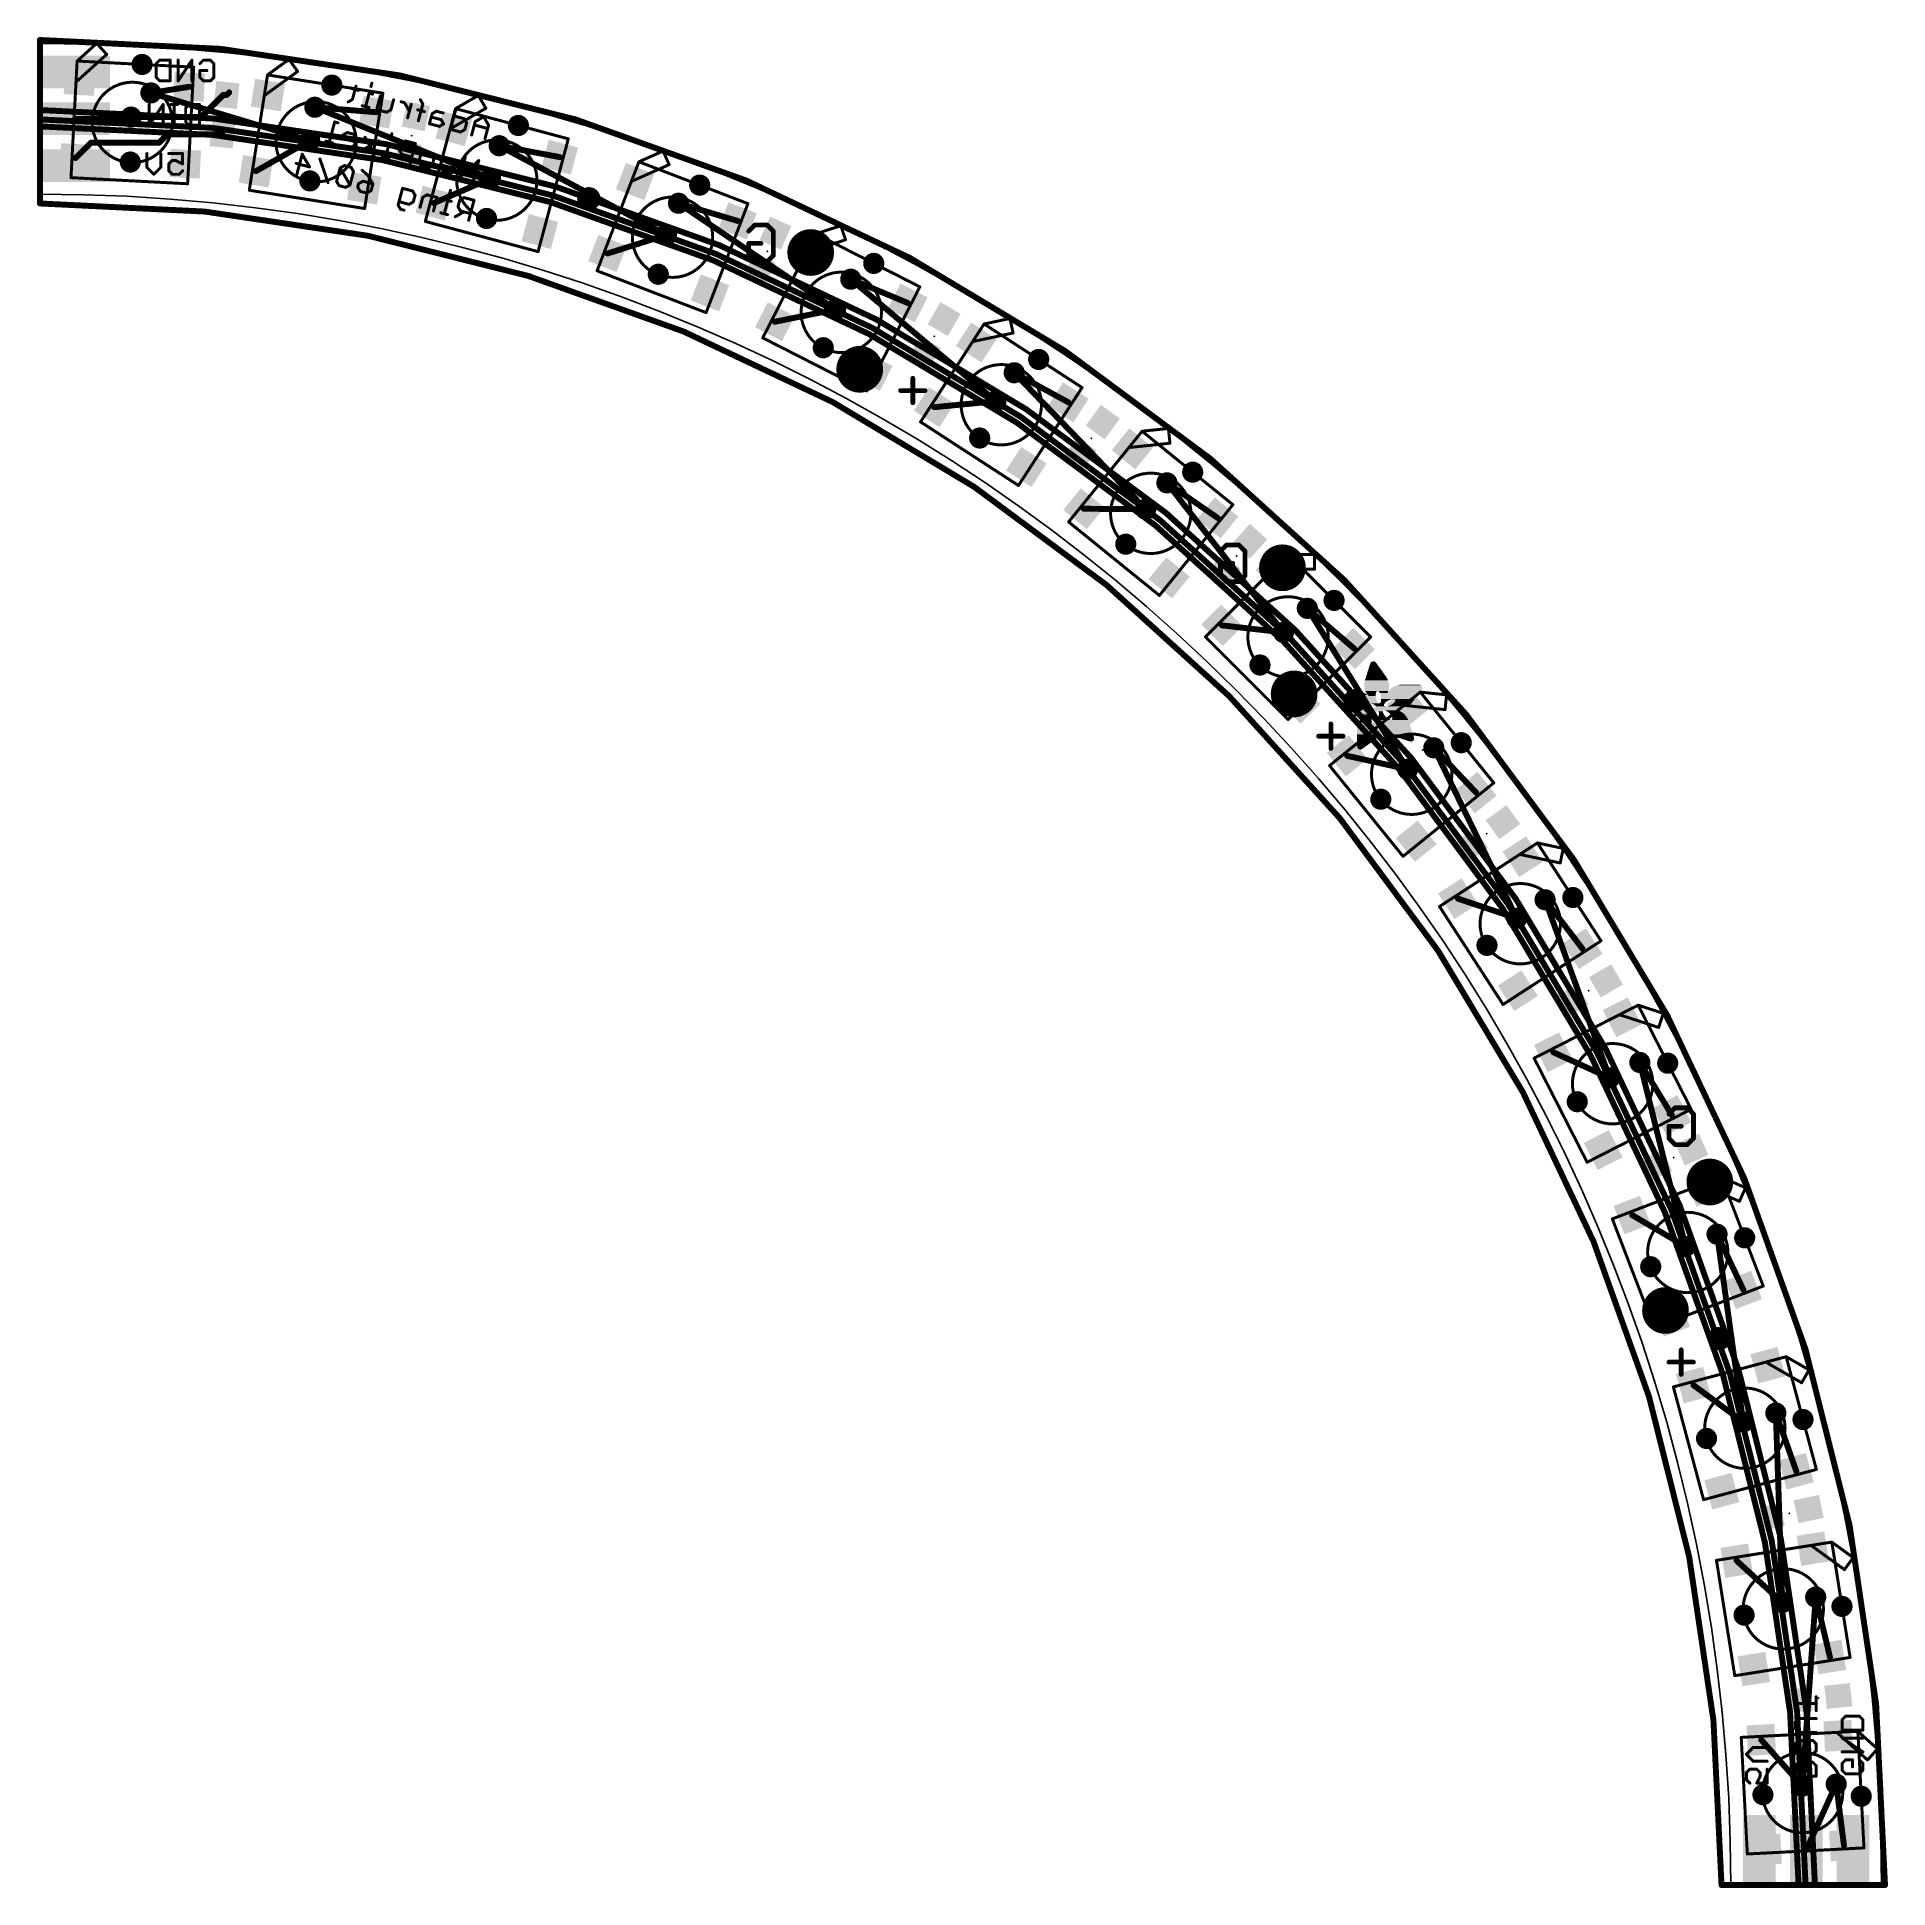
# Model space of a CAD drawing. Extents: x -0.1 to 79.1, y -0.1 to 79.1.
import ezdxf

# ---------------------------------------------------------------- set-up
doc = ezdxf.new("R2010")
doc.units = 0
for name, color, linetype in [('1', 12, 'CONTINUOUS'), ('16', 132, 'CONTINUOUS'), ('18', 110, 'CONTINUOUS'), ('20', 53, 'CONTINUOUS'), ('21', 40, 'CONTINUOUS'), ('22', 6, 'CONTINUOUS'), ('23', 53, 'CONTINUOUS'), ('24', 53, 'CONTINUOUS')]:
    doc.layers.add(name, color=color, linetype=linetype)

# ---------------------------------------------------------------- blocks, each defined once
blk = doc.blocks.new('RECT')
blk.add_solid([(-0.5, -0.5), (0.5, -0.5), (-0.5, 0.5), (0.5, 0.5)])
blk = doc.blocks.new('PIE')
at = {"const_width": 0.5}
blk.add_lwpolyline([(0, -0.25, 1), (0, 0.25, 1), (0, -0.25)], format="xyb", dxfattribs=at)
blk = doc.blocks.new('ROUNDV')
at = {"const_width": 0.5}
blk.add_lwpolyline([(0, -0.25, 1), (0, 0.25, 1), (0, -0.25)], format="xyb", dxfattribs=at)

msp = doc.modelspace()

# ---------------------------------------------------------------- linework, layer by layer
at = {"layer": '1', "const_width": 0.254}
for points in [[(0, 72), (0, 79)], [(6.3884, 76.9958), (4.7492, 76.7334)], [(8.1, 76.7565), (7.9888, 76.6453)], [(6.9, 75.7), (7.8453, 76.6453)], [(7.8453, 76.6453), (7.9888, 76.6453)], [(14.4017, 75.9063), (11.7704, 76.12)], [(0, 72), (0, 75.6)], [(3.9, 75.7), (6.9, 75.7)], [(1.5221, 73.9463), (2.1758, 74.6)], [(2.1758, 74.6), (5.1, 74.6)], [(5.1, 74.6), (5.4547, 74.9547)], [(5.4547, 74.9547), (7.8112, 74.9547)], [(11.5488, 74.687), (9.2433, 73.3821)], [(22.2571, 73.9851), (19.6626, 74.4727)], [(19.2925, 73.0707), (16.8632, 72.014)], [(29.8688, 71.2533), (27.3394, 72.0094)], [(26.8248, 70.6538), (24.2983, 69.8568)], [(37.1531, 67.7408), (34.7167, 68.7572)], [(34.0631, 67.4628), (31.4672, 66.9342)], [(44.0304, 63.4861), (41.7136, 64.7516)], [(40.9283, 63.5327), (38.2914, 63.2783)], [(50.4253, 58.5359), (48.2535, 60.0367)], [(47.3451, 58.9065), (44.696, 58.9291)], [(56.2678, 52.9444), (54.2647, 54.6639)], [(53.2431, 53.6349), (50.6109, 53.9343)], [(58.5578, 47.7756), (55.9713, 48.3486)], [(61.4937, 46.7728), (59.6813, 48.6923)], [(63.2309, 41.3929), (60.7185, 42.2331)], [(66.0459, 40.0887), (64.4441, 42.1871)], [(67.2113, 34.5568), (64.8005, 35.6549)], [(69.8745, 32.9654), (68.5008, 35.2198)], [(70.4553, 27.342), (68.1724, 28.6861)], [(72.9376, 25.4809), (71.8071, 27.8665)], [(72.9273, 19.8276), (70.7975, 21.403)], [(75.2015, 17.7173), (74.3265, 20.208)], [(72.6469, 13.8854), (74.6004, 12.096)], [(76.6415, 9.7595), (76.0317, 12.3281)], [(73.7004, 6.2157), (75.4561, 4.2319)], [(77.2418, 1.6948), (76.91, 4.32)], [(79, 0), (72, 0)], [(75.6, 0), (72, 0)]]:
    msp.add_lwpolyline(points, dxfattribs=at)
at = {"layer": '1'}
for points, const_width in [([(0.0635, 79, 1), (-0.0635, 79)], 0.127), ([(79, 0, 0.4142), (0, 79)], 0.254), ([(0, 79.0635, 1), (0, 78.9365)], 0.127), ([(6.3984, 76.9331, 1), (6.3784, 77.0585)], 0.127), ([(8.1449, 76.7116, 1), (8.0551, 76.8014)], 0.127), ([(4.7392, 76.7961, 1), (4.7592, 76.6707)], 0.127), ([(7.8453, 76.7088, 1), (7.8453, 76.5818)], 0.127), ([(7.8902, 76.6004, 1), (7.8004, 76.6902)], 0.127), ([(7.9439, 76.6902, 1), (8.0337, 76.6004)], 0.127), ([(7.9888, 76.5818, 1), (7.9888, 76.7088)], 0.127), ([(11.7755, 76.1833, 1), (11.7653, 76.0567)], 0.127), ([(0.0635, 75.6, 1), (-0.0635, 75.6)], 0.127), ([(75.6, 0, 0.4142), (0, 75.6)], 0.254), ([(0, 75.6635, 1), (0, 75.5365)], 0.127), ([(3.9, 75.7635, 1), (3.9, 75.6365)], 0.127), ([(6.8551, 75.7449, 1), (6.9449, 75.6551)], 0.127), ([(6.9, 75.6365, 1), (6.9, 75.7635)], 0.127), ([(14.3965, 75.843, 1), (14.4068, 75.9696)], 0.127), ([(2.1758, 74.6635, 1), (2.1758, 74.5365)], 0.127), ([(2.2207, 74.5551, 1), (2.1309, 74.6449)], 0.127), ([(5.0551, 74.6449, 1), (5.1449, 74.5551)], 0.127), ([(5.1, 74.5365, 1), (5.1, 74.6635)], 0.127), ([(5.4547, 75.0182, 1), (5.4547, 74.8912)], 0.127), ([(5.4996, 74.9098, 1), (5.4098, 74.9996)], 0.127), ([(7.8112, 74.8912, 1), (7.8112, 75.0182)], 0.127), ([(11.5801, 74.6318, 1), (11.5175, 74.7423)], 0.127), ([(19.6744, 74.5351, 1), (19.6509, 74.4103)], 0.127), ([(1.4772, 73.9912, 1), (1.567, 73.9014)], 0.127), ([(22.2454, 73.9227, 1), (22.2689, 74.0475)], 0.127), ([(9.212, 73.4374, 1), (9.2746, 73.3269)], 0.127), ([(19.3178, 73.0125, 1), (19.2671, 73.1289)], 0.127), ([(72, 0, 0.4142), (0, 72)], 0.254), ([(0, 72.0635, 1), (0, 71.9365)], 0.127), ([(72, 0, 0.4142), (0, 72)], 0.254), ([(0, 72.0635, 1), (0, 71.9365)], 0.127), ([(16.8379, 72.0722, 1), (16.8885, 71.9557)], 0.127), ([(27.3576, 72.0702, 1), (27.3212, 71.9486)], 0.127), ([(-0.0635, 72, 1), (0.0635, 72)], 0.127), ([(-0.0635, 72, 1), (0.0635, 72)], 0.127), ([(29.8506, 71.1924, 1), (29.8869, 71.3141)], 0.127), ([(26.8439, 70.5933, 1), (26.8057, 70.7144)], 0.127), ([(24.2792, 69.9173, 1), (24.3174, 69.7962)], 0.127), ([(34.7411, 68.8158, 1), (34.6922, 68.6986)], 0.127), ([(34.0758, 67.4006, 1), (34.0505, 67.525)], 0.127), ([(37.1287, 67.6822, 1), (37.1776, 67.7994)], 0.127), ([(31.4545, 66.9964, 1), (31.4799, 66.872)], 0.127), ([(41.744, 64.8074, 1), (41.6831, 64.6959)], 0.127), ([(38.2853, 63.3415, 1), (38.2975, 63.2151)], 0.127), ([(40.9344, 63.4695, 1), (40.9222, 63.5959)], 0.127), ([(44, 63.4304, 1), (44.0609, 63.5419)], 0.127), ([(48.2896, 60.0889, 1), (48.2174, 59.9844)], 0.127), ([(44.6965, 58.9926, 1), (44.6955, 58.8657)], 0.127), ([(47.3445, 58.843, 1), (47.3456, 58.97)], 0.127), ([(50.3892, 58.4837, 1), (50.4614, 58.5882)], 0.127), ([(54.306, 54.7121, 1), (54.2233, 54.6157)], 0.127), ([(50.6181, 53.9974, 1), (50.6037, 53.8712)], 0.127), ([(53.2359, 53.5718, 1), (53.2503, 53.6979)], 0.127), ([(56.2264, 52.8962, 1), (56.3091, 52.9926)], 0.127), ([(55.9851, 48.4106, 1), (55.9576, 48.2866)], 0.127), ([(59.7275, 48.7359, 1), (59.6352, 48.6487)], 0.127), ([(58.5441, 47.7136, 1), (58.5716, 47.8376)], 0.127), ([(61.4476, 46.7292, 1), (61.5399, 46.8163)], 0.127), ([(60.7387, 42.2933, 1), (60.6984, 42.1729)], 0.127), ([(64.4946, 42.2256, 1), (64.3936, 42.1486)], 0.127), ([(63.2108, 41.3327, 1), (63.2511, 41.4532)], 0.127), ([(65.9955, 40.0502, 1), (66.0964, 40.1272)], 0.127), ([(64.8268, 35.7127, 1), (64.7741, 35.5972)], 0.127), ([(68.5551, 35.2528, 1), (68.4466, 35.1867)], 0.127), ([(67.185, 34.499, 1), (67.2376, 34.6145)], 0.127), ([(69.8203, 32.9323, 1), (69.9288, 32.9984)], 0.127), ([(68.2047, 28.7409, 1), (68.1402, 28.6314)], 0.127), ([(71.8644, 27.8937, 1), (71.7497, 27.8393)], 0.127), ([(70.4231, 27.2872, 1), (70.4875, 27.3967)], 0.127), ([(72.8802, 25.4537, 1), (72.995, 25.5081)], 0.127), ([(70.8353, 21.4541, 1), (70.7597, 21.352)], 0.127), ([(72.8896, 19.7765, 1), (72.9651, 19.8786)], 0.127), ([(74.3864, 20.229, 1), (74.2666, 20.187)], 0.127), ([(75.1416, 17.6962, 1), (75.2614, 17.7383)], 0.127), ([(72.6898, 13.9323, 1), (72.604, 13.8386)], 0.127), ([(74.5575, 12.0492, 1), (74.6433, 12.1428)], 0.127), ([(76.0935, 12.3427, 1), (75.9699, 12.3134)], 0.127), ([(76.5797, 9.7449, 1), (76.7033, 9.7742)], 0.127), ([(73.7479, 6.2578, 1), (73.6528, 6.1736)], 0.127), ([(75.4085, 4.1898, 1), (75.5036, 4.2739)], 0.127), ([(76.973, 4.328, 1), (76.847, 4.312)], 0.127), ([(77.1788, 1.6869, 1), (77.3048, 1.7028)], 0.127), ([(72, 0.0635, 1), (72, -0.0635)], 0.127), ([(72, 0.0635, 1), (72, -0.0635)], 0.127), ([(71.9365, 0, 1), (72.0635, 0)], 0.127), ([(71.9365, 0, 1), (72.0635, 0)], 0.127), ([(75.5365, 0, 1), (75.6635, 0)], 0.127), ([(75.6, -0.0635, 1), (75.6, 0.0635)], 0.127), ([(78.9365, 0, 1), (79.0635, 0)], 0.127), ([(79, -0.0635, 1), (79, 0.0635)], 0.127)]:
    msp.add_lwpolyline(points, format="xyb", dxfattribs=dict(at, const_width=const_width))
at = {"layer": '16'}
for points, const_width in [([(79, 0, 0.4142), (0, 79)], 0.254), ([(0, 79.0635, 1), (0, 78.9365)], 0.127), ([(0.0635, 79, 1), (-0.0635, 79)], 0.127), ([(76, 0, 0.4142), (0, 76)], 0.254), ([(0, 76.0635, 1), (0, 75.9365)], 0.127), ([(4.7675, 76.7942, 1), (4.7309, 76.6725)], 0.127), ([(11.7943, 76.1789, 1), (11.7465, 76.0612)], 0.127), ([(-0.0635, 76, 1), (0.0635, 76)], 0.127), ([(0.0635, 75.3, 1), (-0.0635, 75.3)], 0.127), ([(75.3, 0, 0.4142), (0, 75.3)], 0.254), ([(0, 75.3635, 1), (0, 75.2365)], 0.127), ([(1.5, 75.6885, 1), (1.5, 75.5615)], 0.127), ([(3.2278, 75.6884, 1), (3.2222, 75.5616)], 0.127), ([(3.225, 75.5615, 1), (3.225, 75.6885)], 0.127), ([(3.7551, 75.6449, 1), (3.8449, 75.5551)], 0.127), ([(3.7972, 75.5366, 1), (3.8028, 75.6634)], 0.127), ([(3.9449, 75.6551, 1), (3.8551, 75.7449)], 0.127), ([(11.5305, 74.6262, 1), (11.5671, 74.7478)], 0.127), ([(19.6925, 74.5287, 1), (19.6327, 74.4166)], 0.127), ([(19.2686, 73.0119, 1), (19.3163, 73.1296)], 0.127), ([(72, 0, 0.4142), (0, 72)], 0.254), ([(0, 72.0635, 1), (0, 71.9365)], 0.127), ([(27.375, 72.062, 1), (27.3039, 71.9568)], 0.127), ([(-0.0635, 72, 1), (0.0635, 72)], 0.127), ([(26.7949, 70.5978, 1), (26.8546, 70.7098)], 0.127), ([(34.7576, 68.8058, 1), (34.6758, 68.7086)], 0.127), ([(34.0276, 67.4102, 1), (34.0987, 67.5154)], 0.127), ([(41.7593, 64.7957, 1), (41.6679, 64.7076)], 0.127), ([(40.8874, 63.4841, 1), (40.9692, 63.5813)], 0.127), ([(48.3035, 60.0757, 1), (48.2034, 59.9976)], 0.127), ([(47.2994, 58.8624, 1), (47.3908, 58.9505)], 0.127), ([(54.3186, 54.6975, 1), (54.2108, 54.6303)], 0.127), ([(53.193, 53.5958, 1), (53.2932, 53.6739)], 0.127), ([(59.7384, 48.72, 1), (59.6242, 48.6645)], 0.127), ([(58.5039, 47.742, 1), (58.6117, 47.8092)], 0.127), ([(64.5038, 42.2088, 1), (64.3844, 42.1655)], 0.127), ([(63.1738, 41.3652, 1), (63.2881, 41.4207)], 0.127), ([(68.5625, 35.2351, 1), (68.4392, 35.2045)], 0.127), ([(67.1516, 34.5351, 1), (67.271, 34.5784)], 0.127), ([(71.8699, 27.8753, 1), (71.7442, 27.8578)], 0.127), ([(70.3936, 27.3267, 1), (70.5169, 27.3572)], 0.127), ([(72.8644, 19.8188, 1), (72.9902, 19.8363)], 0.127), ([(74.39, 20.2101, 1), (74.2631, 20.2059)], 0.127), ([(74.5369, 12.0938, 1), (74.6638, 12.0981)], 0.127), ([(76.095, 12.3236, 1), (75.9683, 12.3326)], 0.127), ([(75.3927, 4.2364, 1), (75.5194, 4.2274)], 0.127), ([(76.9678, 4.2937, 1), (76.8522, 4.3463)], 0.127), ([(75.5672, 1.5263, 1), (75.6828, 1.4737)], 0.127), ([(72, 0.0635, 1), (72, -0.0635)], 0.127), ([(71.9365, 0, 1), (72.0635, 0)], 0.127), ([(75.2365, 0, 1), (75.3635, 0)], 0.127), ([(75.3, -0.0635, 1), (75.3, 0.0635)], 0.127), ([(76, 0.0635, 1), (76, -0.0635)], 0.127), ([(75.9365, 0, 1), (76.0635, 0)], 0.127), ([(78.9365, 0, 1), (79.0635, 0)], 0.127), ([(79, -0.0635, 1), (79, 0.0635)], 0.127)]:
    msp.add_lwpolyline(points, format="xyb", dxfattribs=dict(at, const_width=const_width))
at = {"layer": '16', "const_width": 0.254}
for points in [[(0, 79), (0, 76)], [(4.7492, 76.7334), (11.5488, 74.687)], [(11.7704, 76.12), (19.2925, 73.0707)], [(0, 72), (0, 75.3)], [(1.5, 75.625), (3.225, 75.625)], [(3.225, 75.625), (3.8, 75.6)], [(3.8, 75.6), (3.9, 75.7)], [(19.6626, 74.4727), (26.8248, 70.6538)], [(27.3394, 72.0094), (34.0631, 67.4628)], [(34.7167, 68.7572), (40.9283, 63.5327)], [(41.7136, 64.7516), (47.3451, 58.9065)], [(48.2535, 60.0367), (53.2431, 53.6349)], [(54.2647, 54.6639), (58.5578, 47.7756)], [(59.6813, 48.6923), (63.2309, 41.3929)], [(64.4441, 42.1871), (67.2113, 34.5568)], [(68.5008, 35.2198), (70.4553, 27.342)], [(71.8071, 27.8665), (72.9273, 19.8276)], [(74.3265, 20.208), (74.6004, 12.096)], [(76.0317, 12.3281), (75.4561, 4.2319)], [(76.91, 4.32), (75.625, 1.5)], [(75.3, 0), (72, 0)], [(76, 0), (79, 0)]]:
    msp.add_lwpolyline(points, dxfattribs=at)
at = {"layer": '20'}
for p, q in [((0, 78.85), (0, 72.4)), ((78.85, 0), (72.4, 0))]:
    msp.add_line(p, q, dxfattribs=at)
for radius in [78.85, 72.4]:
    msp.add_arc((0, 0), radius, 0, 90, dxfattribs=at)
at = {"layer": '21', "const_width": 0.127}
for points in [[(2.4303, 78.8555), (1.5895, 78.0985)], [(2.8561, 78.3826), (2.4303, 78.8555)], [(1.5424, 77.1997), (1.5895, 78.0985)], [(1.5424, 77.1997), (2.4883, 78.0514)], [(1.5895, 78.0985), (2.4883, 78.0514)], [(2.4883, 78.0514), (2.8561, 78.3826)], [(2.4883, 78.0514), (6.5827, 77.8368)], [(6.5827, 77.8368), (6.321, 72.8437)], [(10.6596, 78.1695), (9.7443, 77.5045)], [(10.6333, 77.3637), (11.0337, 77.6547)], [(11.0337, 77.6547), (10.6596, 78.1695)], [(1.3279, 73.1053), (1.5424, 77.1997)], [(9.6036, 76.6156), (9.7443, 77.5045)], [(9.6036, 76.6156), (10.6333, 77.3637)], [(9.7443, 77.5045), (10.6333, 77.3637)], [(10.6333, 77.3637), (14.6828, 76.7223)], [(8.9622, 72.5661), (9.6036, 76.6156)], [(14.6828, 76.7223), (13.9006, 71.7839)], [(17.5595, 75.192), (17.7924, 76.0614)], [(18.7722, 76.6271), (17.7924, 76.0614)], [(17.7924, 76.0614), (18.6617, 75.8284)], [(18.6617, 75.8284), (19.0904, 76.0759)], [(19.0904, 76.0759), (18.7722, 76.6271)], [(17.5595, 75.192), (18.6617, 75.8284)], [(18.6617, 75.8284), (22.622, 74.7673)], [(16.4983, 71.2317), (17.5595, 75.192)], [(22.622, 74.7673), (21.3279, 69.9376)], [(25.323, 72.9447), (25.6455, 73.7849)], [(26.6791, 74.2451), (25.6455, 73.7849)], [(25.6455, 73.7849), (26.4857, 73.4624)], [(26.4857, 73.4624), (26.9379, 73.6637)], [(26.9379, 73.6637), (26.6791, 74.2451)], [(6.321, 72.8437), (1.3279, 73.1053)], [(23.8537, 69.117), (25.323, 72.9447)], [(25.323, 72.9447), (26.4857, 73.4624)], [(26.4857, 73.4624), (30.3134, 71.993)], [(13.9006, 71.7839), (8.9622, 72.5661)], [(30.3134, 71.993), (28.5216, 67.3251)], [(21.3279, 69.9376), (16.4983, 71.2317)], [(32.809, 69.8981), (33.2176, 70.7)], [(34.2936, 71.0496), (33.2176, 70.7)], [(33.2176, 70.7), (34.0195, 70.2914)], [(34.4903, 70.4444), (34.2936, 71.0496)], [(30.9477, 66.245), (32.809, 69.8981)], [(32.809, 69.8981), (34.0195, 70.2914)], [(34.0195, 70.2914), (34.4903, 70.4444)], [(34.0195, 70.2914), (37.6727, 68.43)], [(28.5216, 67.3251), (23.8537, 69.117)], [(37.6727, 68.43), (35.4027, 63.975)], [(39.9357, 66.0857), (40.4258, 66.8405)], [(41.5325, 67.0757), (40.4258, 66.8405)], [(40.4258, 66.8405), (41.1806, 66.3503)], [(41.6648, 66.4532), (41.5325, 67.0757)], [(35.4027, 63.975), (30.9477, 66.245)], [(37.7026, 62.6472), (39.9357, 66.0857)], [(39.9357, 66.0857), (41.1806, 66.3503)], [(41.1806, 66.3503), (41.6648, 66.4532)], [(41.1806, 66.3503), (44.6192, 64.1173)], [(44.6192, 64.1173), (41.896, 59.924)], [(41.896, 59.924), (37.7026, 62.6472)], [(46.6247, 61.5493), (47.1911, 62.2487)], [(48.3163, 62.367), (47.1911, 62.2487)], [(47.1911, 62.2487), (47.8905, 61.6823)], [(48.3828, 61.7341), (48.3163, 62.367)], [(44.0445, 58.363), (46.6247, 61.5493)], [(46.6247, 61.5493), (47.8905, 61.6823)], [(47.8905, 61.6823), (48.3828, 61.7341)], [(47.8905, 61.6823), (51.0768, 59.1021)], [(51.0768, 59.1021), (47.9302, 55.2164)], [(47.9302, 55.2164), (44.0445, 58.363)], [(49.9038, 53.4394), (52.803, 56.3385)], [(52.803, 56.3385), (53.4394, 56.9749)], [(52.803, 56.3385), (54.0757, 56.3385)], [(53.4394, 56.9749), (54.0757, 56.3385)], [(54.5707, 56.9749), (53.4394, 56.9749)], [(54.0757, 56.3385), (56.9749, 53.4394)], [(54.0757, 56.3385), (54.5707, 56.3385)], [(54.5707, 56.3385), (54.5707, 56.9749)], [(53.4393, 49.9038), (49.9038, 53.4394)], [(56.9749, 53.4394), (53.4393, 49.9038)], [(58.4027, 50.5104), (59.1021, 51.0768)], [(59.1021, 51.0768), (59.6685, 50.3774)], [(60.2273, 50.9586), (59.1021, 51.0768)], [(60.1608, 50.3257), (60.2273, 50.9586)], [(55.2164, 47.9302), (58.4027, 50.5104)], [(58.4027, 50.5104), (59.6685, 50.3774)], [(59.6685, 50.3774), (62.2487, 47.1911)], [(59.6685, 50.3774), (60.1608, 50.3257)], [(58.363, 44.0445), (55.2164, 47.9302)], [(62.2487, 47.1911), (58.363, 44.0445)], [(63.3625, 44.129), (64.1173, 44.6192)], [(64.1173, 44.6192), (64.6075, 43.8644)], [(65.224, 44.384), (64.1173, 44.6192)], [(65.0917, 43.7615), (65.224, 44.384)], [(59.924, 41.896), (63.3625, 44.129)], [(63.3625, 44.129), (64.6075, 43.8644)], [(64.6075, 43.8644), (66.8405, 40.4258)], [(64.6075, 43.8644), (65.0917, 43.7615)], [(62.6472, 37.7026), (59.924, 41.896)], [(66.8405, 40.4258), (62.6472, 37.7026)], [(63.975, 35.4027), (67.6281, 37.2641)], [(67.6281, 37.2641), (68.43, 37.6727)], [(67.6281, 37.2641), (68.8386, 36.8708)], [(68.43, 37.6727), (68.8386, 36.8708)], [(69.506, 37.323), (68.43, 37.6727)], [(69.3094, 36.7178), (69.506, 37.323)], [(68.8386, 36.8708), (70.7, 33.2176)], [(68.8386, 36.8708), (69.3094, 36.7178)], [(66.245, 30.9477), (63.975, 35.4027)], [(70.7, 33.2176), (66.245, 30.9477)], [(71.1528, 29.9909), (71.993, 30.3134)], [(71.993, 30.3134), (72.3156, 29.4732)], [(73.0266, 29.8532), (71.993, 30.3134)], [(67.3251, 28.5216), (71.1528, 29.9909)], [(71.1528, 29.9909), (72.3156, 29.4732)], [(72.3156, 29.4732), (73.7849, 25.6455)], [(72.3156, 29.4732), (72.7678, 29.2719)], [(72.7678, 29.2719), (73.0266, 29.8532)], [(69.117, 23.8537), (67.3251, 28.5216)], [(73.7849, 25.6455), (69.117, 23.8537)], [(69.9376, 21.3279), (73.8979, 22.3891)], [(73.8979, 22.3891), (74.7673, 22.622)], [(73.8979, 22.3891), (75.0002, 21.7527)], [(74.7673, 22.622), (75.0002, 21.7527)], [(75.7471, 22.0563), (74.7673, 22.622)], [(75.0002, 21.7527), (76.0614, 17.7924)], [(75.0002, 21.7527), (75.4289, 21.5052)], [(75.4289, 21.5052), (75.7471, 22.0563)], [(71.2317, 16.4983), (69.9376, 21.3279)], [(76.0614, 17.7924), (71.2317, 16.4983)], [(71.7839, 13.9006), (75.8334, 14.542)], [(75.8334, 14.542), (76.7223, 14.6828)], [(75.8334, 14.542), (76.8631, 13.7939)], [(76.7223, 14.6828), (76.8631, 13.7939)], [(77.6376, 14.0178), (76.7223, 14.6828)], [(72.5661, 8.9622), (71.7839, 13.9006)], [(76.8631, 13.7939), (77.5045, 9.7443)], [(76.8631, 13.7939), (77.2636, 13.5029)], [(77.2636, 13.5029), (77.6376, 14.0178)], [(77.5045, 9.7443), (72.5661, 8.9622)], [(72.8437, 6.321), (76.938, 6.5356)], [(73.1053, 1.3279), (72.8437, 6.321)], [(76.938, 6.5356), (77.8368, 6.5827)], [(76.938, 6.5356), (77.8839, 5.6839)], [(77.8368, 6.5827), (77.8839, 5.6839)], [(78.6776, 5.8256), (77.8368, 6.5827)], [(77.8839, 5.6839), (78.0985, 1.5895)], [(77.8839, 5.6839), (78.2518, 5.3527)], [(78.2518, 5.3527), (78.6776, 5.8256)], [(78.0985, 1.5895), (73.1053, 1.3279)]]:
    msp.add_lwpolyline(points, dxfattribs=at)
at = {"layer": '21'}
for points, const_width in [([(2.4539, 78.8768, 1), (2.4067, 78.8343)], 0.0635), ([(2.4516, 78.8319, 1), (2.4091, 78.8791)], 0.0635), ([(1.5683, 78.1221, 1), (1.6108, 78.0749)], 0.0635), ([(1.6212, 78.0968, 1), (1.5578, 78.1002)], 0.0635), ([(1.5912, 78.1302, 1), (1.5879, 78.0668)], 0.0635), ([(2.49, 78.0831, 1), (2.4866, 78.0197)], 0.0635), ([(2.4671, 78.075, 1), (2.5095, 78.0278)], 0.0635), ([(2.5095, 78.0278, 1), (2.4671, 78.075)], 0.0635), ([(2.4866, 78.0197, 1), (2.49, 78.0831)], 0.0635), ([(2.8325, 78.3613, 1), (2.8797, 78.4038)], 0.0635), ([(2.8774, 78.359, 1), (2.8349, 78.4062)], 0.0635), ([(6.6144, 77.8352, 1), (6.551, 77.8385)], 0.0635), ([(6.581, 77.8051, 1), (6.5843, 77.8685)], 0.0635), ([(10.6853, 78.1882, 1), (10.634, 78.1508)], 0.0635), ([(10.6783, 78.1438, 1), (10.641, 78.1952)], 0.0635), ([(11.008, 77.636, 1), (11.0594, 77.6733)], 0.0635), ([(11.0524, 77.629, 1), (11.015, 77.6803)], 0.0635), ([(1.5212, 77.2233, 1), (1.5637, 77.1761)], 0.0635), ([(1.5107, 77.2014, 1), (1.5741, 77.1981)], 0.0635), ([(1.5741, 77.1981, 1), (1.5107, 77.2014)], 0.0635), ([(3.9553, 73.7506, 1), (3.9553, 77.1915, 1), (3.9553, 73.7506)], 0.127), ([(9.7493, 77.5359, 1), (9.7394, 77.4731)], 0.0635), ([(9.7257, 77.5302, 1), (9.763, 77.4788)], 0.0635), ([(9.7757, 77.4995, 1), (9.713, 77.5095)], 0.0635), ([(10.6146, 77.3894, 1), (10.6519, 77.338)], 0.0635), ([(10.6382, 77.3951, 1), (10.6283, 77.3324)], 0.0635), ([(10.6519, 77.338, 1), (10.6146, 77.3894)], 0.0635), ([(10.6283, 77.3324, 1), (10.6382, 77.3951)], 0.0635), ([(9.5849, 76.6413, 1), (9.6222, 76.5899)], 0.0635), ([(9.5722, 76.6206, 1), (9.6349, 76.6106)], 0.0635), ([(9.6349, 76.6106, 1), (9.5722, 76.6206)], 0.0635), ([(11.8225, 72.9237, 1), (11.8225, 76.3647, 1), (11.8225, 72.9237)], 0.127), ([(14.7141, 76.7174, 1), (14.6514, 76.7273)], 0.0635), ([(14.6778, 76.691, 1), (14.6878, 76.7537)], 0.0635), ([(17.8006, 76.092, 1), (17.7842, 76.0307)], 0.0635), ([(17.7765, 76.0889, 1), (17.8083, 76.0339)], 0.0635), ([(17.8231, 76.0532, 1), (17.7617, 76.0696)], 0.0635), ([(18.7997, 76.6429, 1), (18.7447, 76.6112)], 0.0635), ([(18.7881, 76.5996, 1), (18.7563, 76.6546)], 0.0635), ([(19.0629, 76.06, 1), (19.1179, 76.0918)], 0.0635), ([(19.1063, 76.0484, 1), (19.0745, 76.1034)], 0.0635), ([(18.6699, 75.8591, 1), (18.6535, 75.7978)], 0.0635), ([(18.6459, 75.8559, 1), (18.6776, 75.8009)], 0.0635), ([(18.6776, 75.8009, 1), (18.6459, 75.8559)], 0.0635), ([(18.6535, 75.7978, 1), (18.6699, 75.8591)], 0.0635), ([(17.5436, 75.2195, 1), (17.5753, 75.1645)], 0.0635), ([(17.5288, 75.2003, 1), (17.5901, 75.1838)], 0.0635), ([(17.5901, 75.1838, 1), (17.5288, 75.2003)], 0.0635), ([(19.5602, 71.279, 1), (19.5602, 74.72, 1), (19.5602, 71.279)], 0.127), ([(22.6527, 74.7591, 1), (22.5914, 74.7755)], 0.0635), ([(22.6138, 74.7366, 1), (22.6302, 74.7979)], 0.0635), ([(25.6569, 73.8145, 1), (25.6341, 73.7552)], 0.0635), ([(25.6326, 73.8139, 1), (25.6584, 73.7559)], 0.0635), ([(25.6751, 73.7735, 1), (25.6159, 73.7963)], 0.0635), ([(26.7081, 74.258, 1), (26.6501, 74.2321)], 0.0635), ([(26.692, 74.2161, 1), (26.6661, 74.2741)], 0.0635), ([(26.9089, 73.6508, 1), (26.9669, 73.6766)], 0.0635), ([(26.9508, 73.6347, 1), (26.925, 73.6927)], 0.0635), ([(1.3295, 73.1371, 1), (1.3262, 73.0736)], 0.0635), ([(1.2961, 73.107, 1), (1.3596, 73.1037)], 0.0635), ([(25.3101, 72.9737, 1), (25.3359, 72.9157)], 0.0635), ([(25.2933, 72.956, 1), (25.3526, 72.9333)], 0.0635), ([(25.3526, 72.9333, 1), (25.2933, 72.956)], 0.0635), ([(26.4971, 73.492, 1), (26.4743, 73.4327)], 0.0635), ([(26.4728, 73.4914, 1), (26.4986, 73.4334)], 0.0635), ([(26.4986, 73.4334, 1), (26.4728, 73.4914)], 0.0635), ([(26.4743, 73.4327, 1), (26.4971, 73.492)], 0.0635), ([(6.2893, 72.8453, 1), (6.3527, 72.842)], 0.0635), ([(6.3193, 72.812, 1), (6.3227, 72.8754)], 0.0635), ([(8.9671, 72.5974, 1), (8.9572, 72.5347)], 0.0635), ([(8.9308, 72.571, 1), (8.9935, 72.5611)], 0.0635), ([(27.0835, 68.8346, 1), (27.0835, 72.2755, 1), (27.0835, 68.8346)], 0.127), ([(13.8693, 71.7889, 1), (13.932, 71.7789)], 0.0635), ([(13.8956, 71.7525, 1), (13.9056, 71.8152)], 0.0635), ([(30.343, 71.9817, 1), (30.2838, 72.0044)], 0.0635), ([(30.302, 71.9634, 1), (30.3248, 72.0227)], 0.0635), ([(16.5065, 71.2624, 1), (16.4901, 71.2011)], 0.0635), ([(16.4676, 71.24, 1), (16.529, 71.2235)], 0.0635), ([(33.232, 70.7283, 1), (33.2032, 70.6717)], 0.0635), ([(33.2078, 70.7302, 1), (33.2274, 70.6698)], 0.0635), ([(33.2459, 70.6856, 1), (33.1893, 70.7144)], 0.0635), ([(34.3238, 71.0594, 1), (34.2634, 71.0398)], 0.0635), ([(34.3034, 71.0194, 1), (34.2838, 71.0798)], 0.0635), ([(21.2973, 69.9459, 1), (21.3586, 69.9294)], 0.0635), ([(21.3197, 69.907, 1), (21.3361, 69.9683)], 0.0635), ([(32.7992, 69.9283, 1), (32.8188, 69.8679)], 0.0635), ([(32.7807, 69.9125, 1), (32.8373, 69.8837)], 0.0635), ([(32.8373, 69.8837, 1), (32.7807, 69.9125)], 0.0635), ([(34.0339, 70.3197, 1), (34.0051, 70.2631)], 0.0635), ([(34.0097, 70.3216, 1), (34.0293, 70.2612)], 0.0635), ([(34.0051, 70.2631, 1), (34.0339, 70.3197)], 0.0635), ([(34.0293, 70.2612, 1), (34.0097, 70.3216)], 0.0635), ([(34.4601, 70.4346, 1), (34.5205, 70.4542)], 0.0635), ([(34.5001, 70.4142, 1), (34.4805, 70.4746)], 0.0635), ([(23.824, 69.1284, 1), (23.8833, 69.1056)], 0.0635), ([(23.865, 69.1466, 1), (23.8423, 69.0873)], 0.0635), ([(34.3102, 65.617, 1), (34.3102, 69.058, 1), (34.3102, 65.617)], 0.127), ([(37.7009, 68.4156, 1), (37.6444, 68.4445)], 0.0635), ([(37.6582, 68.4018, 1), (37.6871, 68.4583)], 0.0635), ([(28.4919, 67.3365, 1), (28.5512, 67.3138)], 0.0635), ([(28.5102, 67.2955, 1), (28.5329, 67.3548)], 0.0635), ([(40.4431, 66.8671, 1), (40.4085, 66.8139)], 0.0635), ([(40.4192, 66.8716, 1), (40.4324, 66.8095)], 0.0635), ([(40.4525, 66.8232, 1), (40.3992, 66.8578)], 0.0635), ([(41.5635, 67.0823, 1), (41.5014, 67.0691)], 0.0635), ([(41.5391, 67.0447, 1), (41.5259, 67.1068)], 0.0635), ([(30.9621, 66.2733, 1), (30.9333, 66.2167)], 0.0635), ([(30.9194, 66.2594, 1), (30.976, 66.2306)], 0.0635), ([(39.909, 66.103, 1), (39.9623, 66.0684)], 0.0635), ([(39.9291, 66.1168, 1), (39.9423, 66.0547)], 0.0635), ([(39.9623, 66.0684, 1), (39.909, 66.103)], 0.0635), ([(41.1979, 66.377, 1), (41.1633, 66.3237)], 0.0635), ([(41.174, 66.3814, 1), (41.1872, 66.3193)], 0.0635), ([(41.1633, 66.3237, 1), (41.1979, 66.377)], 0.0635), ([(41.1872, 66.3193, 1), (41.174, 66.3814)], 0.0635), ([(41.6337, 66.4466, 1), (41.6958, 66.4599)], 0.0635), ([(41.6714, 66.4222, 1), (41.6582, 66.4843)], 0.0635), ([(41.1609, 61.6618, 1), (41.1609, 65.1027, 1), (41.1609, 61.6618)], 0.127), ([(35.3744, 63.9894, 1), (35.431, 63.9606)], 0.0635), ([(35.3883, 63.9467, 1), (35.4171, 64.0033)], 0.0635), ([(44.6458, 64.1, 1), (44.5926, 64.1346)], 0.0635), ([(44.6019, 64.0907, 1), (44.6365, 64.1439)], 0.0635), ([(37.7199, 62.6738, 1), (37.6853, 62.6205)], 0.0635), ([(37.676, 62.6645, 1), (37.7293, 62.6299)], 0.0635), ([(47.2111, 62.2734, 1), (47.1711, 62.224)], 0.0635), ([(47.1878, 62.2803, 1), (47.1944, 62.2171)], 0.0635), ([(47.2158, 62.2287, 1), (47.1664, 62.2687)], 0.0635), ([(48.3479, 62.3703, 1), (48.2847, 62.3636)], 0.0635), ([(48.3196, 62.3354, 1), (48.313, 62.3985)], 0.0635), ([(46.6214, 61.5809, 1), (46.628, 61.5177)], 0.0635), ([(46.6, 61.5693, 1), (46.6494, 61.5293)], 0.0635), ([(46.6494, 61.5293, 1), (46.6, 61.5693)], 0.0635), ([(47.9105, 61.707, 1), (47.8706, 61.6576)], 0.0635), ([(47.8872, 61.7139, 1), (47.8939, 61.6507)], 0.0635), ([(47.8706, 61.6576, 1), (47.9105, 61.707)], 0.0635), ([(47.8939, 61.6507, 1), (47.8872, 61.7139)], 0.0635), ([(48.3512, 61.7307, 1), (48.4144, 61.7374)], 0.0635), ([(48.3861, 61.7025, 1), (48.3795, 61.7656)], 0.0635), ([(47.5607, 57.0121, 1), (47.5607, 60.453, 1), (47.5607, 57.0121)], 0.127), ([(41.8694, 59.9413, 1), (41.9226, 59.9067)], 0.0635), ([(41.8787, 59.8973, 1), (41.9133, 59.9506)], 0.0635), ([(51.1015, 59.0821, 1), (51.0522, 59.1221)], 0.0635), ([(51.0569, 59.0774, 1), (51.0968, 59.1268)], 0.0635), ([(44.0645, 58.3876, 1), (44.0245, 58.3383)], 0.0635), ([(44.0198, 58.383, 1), (44.0692, 58.343)], 0.0635), ([(52.803, 56.3702, 1), (52.803, 56.3067)], 0.0635), ([(52.7805, 56.3609, 1), (52.8254, 56.316)], 0.0635), ([(52.8254, 56.316, 1), (52.7805, 56.3609)], 0.0635), ([(53.4394, 57.0066, 1), (53.4394, 56.9431)], 0.0635), ([(53.4618, 56.9973, 1), (53.4169, 56.9524)], 0.0635), ([(53.4618, 56.9524, 1), (53.4169, 56.9973)], 0.0635), ([(54.0757, 56.3702, 1), (54.0757, 56.3067)], 0.0635), ([(54.0982, 56.3609, 1), (54.0533, 56.316)], 0.0635), ([(54.0533, 56.316, 1), (54.0982, 56.3609)], 0.0635), ([(54.0757, 56.3067, 1), (54.0757, 56.3702)], 0.0635), ([(54.6025, 56.9749, 1), (54.539, 56.9749)], 0.0635), ([(54.539, 56.3385, 1), (54.6025, 56.3385)], 0.0635), ([(54.5707, 56.9431, 1), (54.5707, 57.0066)], 0.0635), ([(54.5707, 56.3067, 1), (54.5707, 56.3702)], 0.0635), ([(47.9056, 55.2364, 1), (47.9549, 55.1964)], 0.0635), ([(47.9103, 55.1917, 1), (47.9502, 55.241)], 0.0635), ([(53.4394, 51.7189, 1), (53.4394, 55.1598, 1), (53.4394, 51.7189)], 0.127), ([(49.9263, 53.4618, 1), (49.8814, 53.4169)], 0.0635), ([(49.8814, 53.4618, 1), (49.9263, 53.4169)], 0.0635), ([(56.9973, 53.4169, 1), (56.9524, 53.4618)], 0.0635), ([(56.9524, 53.4169, 1), (56.9973, 53.4618)], 0.0635), ([(59.1268, 51.0968, 1), (59.0774, 51.0569)], 0.0635), ([(59.1054, 51.1084, 1), (59.0988, 51.0453)], 0.0635), ([(59.1221, 51.0522, 1), (59.0821, 51.1015)], 0.0635), ([(60.2589, 50.9553, 1), (60.1957, 50.9619)], 0.0635), ([(60.224, 50.927, 1), (60.2306, 50.9901)], 0.0635), ([(53.4169, 49.9263, 1), (53.4618, 49.8814)], 0.0635), ([(53.4169, 49.8814, 1), (53.4618, 49.9263)], 0.0635), ([(58.406, 50.542, 1), (58.3994, 50.4789)], 0.0635), ([(58.3827, 50.5351, 1), (58.4227, 50.4858)], 0.0635), ([(58.4227, 50.4858, 1), (58.3827, 50.5351)], 0.0635), ([(59.6932, 50.3974, 1), (59.6438, 50.3574)], 0.0635), ([(59.6718, 50.409, 1), (59.6652, 50.3458)], 0.0635), ([(59.6438, 50.3574, 1), (59.6932, 50.3974)], 0.0635), ([(59.6652, 50.3458, 1), (59.6718, 50.409)], 0.0635), ([(60.1292, 50.329, 1), (60.1923, 50.3223)], 0.0635), ([(60.1574, 50.2941, 1), (60.1641, 50.3572)], 0.0635), ([(58.7325, 45.8402, 1), (58.7325, 49.2811, 1), (58.7325, 45.8402)], 0.127), ([(55.241, 47.9502, 1), (55.1917, 47.9103)], 0.0635), ([(55.1964, 47.9549, 1), (55.2364, 47.9056)], 0.0635), ([(62.224, 47.1711, 1), (62.2734, 47.2111)], 0.0635), ([(62.2687, 47.1664, 1), (62.2287, 47.2158)], 0.0635), ([(64.1439, 44.6365, 1), (64.0907, 44.6019)], 0.0635), ([(64.1239, 44.6502, 1), (64.1107, 44.5881)], 0.0635), ([(64.1346, 44.5926, 1), (64.1, 44.6458)], 0.0635), ([(65.255, 44.3774, 1), (65.1929, 44.3906)], 0.0635), ([(65.2174, 44.3529, 1), (65.2306, 44.415)], 0.0635), ([(58.343, 44.0692, 1), (58.383, 44.0198)], 0.0635), ([(58.3383, 44.0245, 1), (58.3876, 44.0645)], 0.0635), ([(63.3691, 44.1601, 1), (63.3559, 44.098)], 0.0635), ([(63.3452, 44.1556, 1), (63.3798, 44.1024)], 0.0635), ([(63.3798, 44.1024, 1), (63.3452, 44.1556)], 0.0635), ([(64.6341, 43.8817, 1), (64.5809, 43.8471)], 0.0635), ([(64.6141, 43.8954, 1), (64.6009, 43.8333)], 0.0635), ([(64.5809, 43.8471, 1), (64.6341, 43.8817)], 0.0635), ([(64.6009, 43.8333, 1), (64.6141, 43.8954)], 0.0635), ([(65.0606, 43.7681, 1), (65.1227, 43.7549)], 0.0635), ([(65.085, 43.7304, 1), (65.0983, 43.7925)], 0.0635), ([(63.3822, 39.4404, 1), (63.3822, 42.8814, 1), (63.3822, 39.4404)], 0.127), ([(59.9506, 41.9133, 1), (59.8973, 41.8787)], 0.0635), ([(59.9067, 41.9226, 1), (59.9413, 41.8694)], 0.0635), ([(66.8139, 40.4085, 1), (66.8671, 40.4431)], 0.0635), ([(66.8578, 40.3992, 1), (66.8232, 40.4525)], 0.0635), ([(62.6299, 37.7293, 1), (62.6645, 37.676)], 0.0635), ([(62.6205, 37.6853, 1), (62.6738, 37.7199)], 0.0635), ([(67.638, 37.2943, 1), (67.6183, 37.2339)], 0.0635), ([(67.6137, 37.2924, 1), (67.6426, 37.2358)], 0.0635), ([(67.6426, 37.2358, 1), (67.6137, 37.2924)], 0.0635), ([(68.4399, 37.7029, 1), (68.4202, 37.6425)], 0.0635), ([(68.4583, 37.6871, 1), (68.4018, 37.6582)], 0.0635), ([(68.4445, 37.6444, 1), (68.4156, 37.7009)], 0.0635), ([(69.5362, 37.3132, 1), (69.4759, 37.3329)], 0.0635), ([(69.4962, 37.2929, 1), (69.5159, 37.3532)], 0.0635), ([(68.8669, 36.8852, 1), (68.8104, 36.8563)], 0.0635), ([(68.8485, 36.9009, 1), (68.8288, 36.8406)], 0.0635), ([(68.8104, 36.8563, 1), (68.8669, 36.8852)], 0.0635), ([(68.8288, 36.8406, 1), (68.8485, 36.9009)], 0.0635), ([(69.2792, 36.7276, 1), (69.3396, 36.708)], 0.0635), ([(69.2996, 36.6876, 1), (69.3192, 36.748)], 0.0635), ([(67.3375, 32.5897, 1), (67.3375, 36.0306, 1), (67.3375, 32.5897)], 0.127), ([(64.0033, 35.4171, 1), (63.9467, 35.3883)], 0.0635), ([(63.9606, 35.431, 1), (63.9894, 35.3744)], 0.0635), ([(70.6717, 33.2032, 1), (70.7283, 33.232)], 0.0635), ([(70.7144, 33.1893, 1), (70.6856, 33.2459)], 0.0635), ([(66.2306, 30.976, 1), (66.2594, 30.9194)], 0.0635), ([(66.2167, 30.9333, 1), (66.2733, 30.9621)], 0.0635), ([(72.0227, 30.3248, 1), (71.9634, 30.302)], 0.0635), ([(72.006, 30.3424, 1), (71.9801, 30.2844)], 0.0635), ([(72.0044, 30.2838, 1), (71.9817, 30.343)], 0.0635), ([(71.1657, 30.0199, 1), (71.1399, 29.9619)], 0.0635), ([(71.1414, 30.0205, 1), (71.1642, 29.9612)], 0.0635), ([(71.1642, 29.9612, 1), (71.1414, 30.0205)], 0.0635), ([(72.3452, 29.4846, 1), (72.2859, 29.4618)], 0.0635), ([(72.3285, 29.5022, 1), (72.3027, 29.4442)], 0.0635), ([(72.2859, 29.4618, 1), (72.3452, 29.4846)], 0.0635), ([(72.3027, 29.4442, 1), (72.3285, 29.5022)], 0.0635), ([(72.7548, 29.2428, 1), (72.7807, 29.3009)], 0.0635), ([(73.0556, 29.8403, 1), (72.9976, 29.8661)], 0.0635), ([(73.0137, 29.8242, 1), (73.0395, 29.8822)], 0.0635), ([(67.3548, 28.5329, 1), (67.2955, 28.5102)], 0.0635), ([(67.3138, 28.5512, 1), (67.3365, 28.4919)], 0.0635), ([(70.555, 25.3631, 1), (70.555, 28.804, 1), (70.555, 25.3631)], 0.127), ([(72.7388, 29.2848, 1), (72.7968, 29.2589)], 0.0635), ([(73.7552, 25.6341, 1), (73.8145, 25.6569)], 0.0635), ([(73.7963, 25.6159, 1), (73.7735, 25.6751)], 0.0635), ([(69.1056, 23.8833, 1), (69.1284, 23.824)], 0.0635), ([(69.0873, 23.8423, 1), (69.1466, 23.865)], 0.0635), ([(73.8897, 22.4198, 1), (73.9062, 22.3584)], 0.0635), ([(73.9138, 22.4166, 1), (73.8821, 22.3616)], 0.0635), ([(73.9062, 22.3584, 1), (73.8897, 22.4198)], 0.0635), ([(74.7979, 22.6302, 1), (74.7366, 22.6138)], 0.0635), ([(74.7831, 22.6495, 1), (74.7514, 22.5945)], 0.0635), ([(74.7755, 22.5914, 1), (74.7591, 22.6527)], 0.0635), ([(75.0309, 21.7609, 1), (74.9695, 21.7445)], 0.0635), ([(75.0161, 21.7802, 1), (74.9843, 21.7252)], 0.0635), ([(74.9695, 21.7445, 1), (75.0309, 21.7609)], 0.0635), ([(74.9843, 21.7252, 1), (75.0161, 21.7802)], 0.0635), ([(75.4014, 21.5211, 1), (75.4564, 21.4893)], 0.0635), ([(75.413, 21.4777, 1), (75.4447, 21.5327)], 0.0635), ([(75.7746, 22.0405, 1), (75.7196, 22.0722)], 0.0635), ([(75.7312, 22.0288, 1), (75.7629, 22.0838)], 0.0635), ([(69.9683, 21.3361, 1), (69.907, 21.3197)], 0.0635), ([(69.9294, 21.3586, 1), (69.9459, 21.2973)], 0.0635), ([(72.9995, 17.8397, 1), (72.9995, 21.2806, 1), (72.9995, 17.8397)], 0.127), ([(76.0307, 17.7842, 1), (76.092, 17.8006)], 0.0635), ([(76.0696, 17.7617, 1), (76.0532, 17.8231)], 0.0635), ([(71.2235, 16.529, 1), (71.24, 16.4676)], 0.0635), ([(71.2011, 16.4901, 1), (71.2624, 16.5065)], 0.0635), ([(75.8521, 14.5677, 1), (75.8148, 14.5163)], 0.0635), ([(75.8284, 14.5734, 1), (75.8384, 14.5106)], 0.0635), ([(75.8384, 14.5106, 1), (75.8284, 14.5734)], 0.0635), ([(76.741, 14.7085, 1), (76.7037, 14.6571)], 0.0635), ([(76.7537, 14.6878, 1), (76.691, 14.6778)], 0.0635), ([(76.7273, 14.6514, 1), (76.7174, 14.7141)], 0.0635), ([(71.8152, 13.9056, 1), (71.7525, 13.8956)], 0.0635), ([(71.7789, 13.932, 1), (71.7889, 13.8693)], 0.0635), ([(74.6442, 10.102, 1), (74.6442, 13.5429, 1), (74.6442, 10.102)], 0.127), ([(76.8818, 13.8196, 1), (76.8445, 13.7682)], 0.0635), ([(76.8945, 13.7988, 1), (76.8318, 13.7889)], 0.0635), ([(76.8318, 13.7889, 1), (76.8945, 13.7988)], 0.0635), ([(76.8445, 13.7682, 1), (76.8818, 13.8196)], 0.0635), ([(77.2379, 13.5216, 1), (77.2893, 13.4843)], 0.0635), ([(77.2449, 13.4772, 1), (77.2822, 13.5286)], 0.0635), ([(77.6633, 13.9991, 1), (77.6119, 14.0364)], 0.0635), ([(77.619, 13.9921, 1), (77.6563, 14.0435)], 0.0635), ([(77.4731, 9.7394, 1), (77.5359, 9.7493)], 0.0635), ([(77.5095, 9.713, 1), (77.4995, 9.7757)], 0.0635), ([(72.5611, 8.9935, 1), (72.571, 8.9308)], 0.0635), ([(72.5347, 8.9572, 1), (72.5974, 8.9671)], 0.0635), ([(72.8754, 6.3227, 1), (72.812, 6.3193)], 0.0635), ([(72.842, 6.3527, 1), (72.8453, 6.2893)], 0.0635), ([(76.9593, 6.5592, 1), (76.9168, 6.512)], 0.0635), ([(76.9364, 6.5673, 1), (76.9397, 6.5039)], 0.0635), ([(76.9397, 6.5039, 1), (76.9364, 6.5673)], 0.0635), ([(77.8581, 6.6063, 1), (77.8156, 6.5591)], 0.0635), ([(77.8685, 6.5843, 1), (77.8051, 6.581)], 0.0635), ([(77.8385, 6.551, 1), (77.8352, 6.6144)], 0.0635), ([(75.4711, 2.2348, 1), (75.4711, 5.6757, 1), (75.4711, 2.2348)], 0.127), ([(77.9156, 5.6856, 1), (77.8522, 5.6823)], 0.0635), ([(77.9052, 5.7075, 1), (77.8627, 5.6603)], 0.0635), ([(77.8522, 5.6823, 1), (77.9156, 5.6856)], 0.0635), ([(77.8627, 5.6603, 1), (77.9052, 5.7075)], 0.0635), ([(78.7012, 5.8044, 1), (78.654, 5.8469)], 0.0635), ([(78.6563, 5.8021, 1), (78.6988, 5.8492)], 0.0635), ([(78.2282, 5.374, 1), (78.2753, 5.3315)], 0.0635), ([(78.2305, 5.3291, 1), (78.273, 5.3763)], 0.0635), ([(78.0668, 1.5879, 1), (78.1302, 1.5912)], 0.0635), ([(78.1002, 1.5578, 1), (78.0968, 1.6212)], 0.0635), ([(73.1037, 1.3596, 1), (73.107, 1.2961)], 0.0635), ([(73.0736, 1.3262, 1), (73.1371, 1.3295)], 0.0635)]:
    msp.add_lwpolyline(points, format="xyb", dxfattribs=dict(at, const_width=const_width))
at = {"layer": '22'}
for points, const_width in [([(4.9788, 77.989), (5.1271, 78.1373)], 0.127), ([(4.9788, 77.3958), (4.9788, 77.989)], 0.127), ([(5.1271, 78.1373), (5.572, 78.1373)], 0.127), ([(5.572, 78.1373), (5.572, 77.2475)], 0.127), ([(6.5075, 78.1373), (5.9144, 77.2475)], 0.127), ([(5.9144, 77.2475), (5.9144, 78.1373)], 0.127), ([(6.5075, 77.2475), (6.5075, 78.1373)], 0.127), ([(6.8499, 77.989), (6.9982, 78.1373)], 0.127), ([(6.8499, 77.3958), (6.8499, 77.6924)], 0.127), ([(6.8499, 77.6924), (7.1465, 77.6924)], 0.127), ([(6.9982, 78.1373), (7.2948, 78.1373)], 0.127), ([(7.2948, 78.1373), (7.4431, 77.989)], 0.127), ([(7.4431, 77.989), (7.4431, 77.3958)], 0.127), ([(5.1271, 77.2475), (4.9788, 77.3958)], 0.127), ([(5.572, 77.2475), (5.1271, 77.2475)], 0.127), ([(6.9982, 77.2475), (6.8499, 77.3958)], 0.127), ([(7.2948, 77.2475), (6.9982, 77.2475)], 0.127), ([(7.4431, 77.3958), (7.2948, 77.2475)], 0.127), ([(13.6362, 76.8439), (13.3497, 76.9206)], 0.127), ([(13.5313, 77.0255), (13.3778, 76.4525)], 0.127), ([(14.2105, 77.1505), (14.1721, 77.0073)], 0.127), ([(5.272, 76.2373), (4.6789, 75.3475)], 0.127), ([(4.6789, 75.3475), (4.6789, 76.2373)], 0.127), ([(5.272, 75.3475), (5.272, 76.2373)], 0.127), ([(5.8957, 76.2373), (5.5991, 76.2373)], 0.127), ([(5.7474, 75.3475), (5.7474, 76.2373)], 0.127), ([(6.238, 76.089), (6.3863, 76.2373)], 0.127), ([(6.238, 75.4958), (6.238, 76.089)], 0.127), ([(6.3863, 76.2373), (6.8312, 76.2373)], 0.127), ([(6.8312, 76.2373), (6.8312, 75.3475)], 0.127), ([(13.3778, 76.4525), (13.1962, 76.3477)], 0.127), ([(14.0851, 76.1095), (13.7986, 76.1862)], 0.127), ([(14.0954, 76.7208), (13.9418, 76.1479)], 0.127), ([(14.2386, 76.6824), (14.0954, 76.7208)], 0.127), ([(14.4158, 76.0209), (14.5693, 76.5938)], 0.127), ([(14.8455, 75.9057), (14.4158, 76.0209)], 0.127), ([(15.1423, 76.4403), (15.0271, 76.0106)], 0.127), ([(15.6088, 76.3153), (15.4656, 76.3537)], 0.127), ([(15.8185, 75.952), (15.6088, 76.3153)], 0.127), ([(15.7418, 75.6656), (15.8953, 76.2385)], 0.127), ([(16.2009, 75.5425), (16.3928, 76.2587)], 0.127), ([(16.3928, 76.2587), (16.288, 76.4404)], 0.127), ([(17.8088, 76.0329), (17.5785, 75.1734)], 0.127), ([(5.8957, 75.3475), (5.5991, 75.3475)], 0.127), ([(6.3863, 75.3475), (6.238, 75.4958)], 0.127), ([(6.8312, 75.3475), (6.3863, 75.3475)], 0.127), ([(12.6179, 75.4898), (12.3876, 74.6303)], 0.127), ([(12.7611, 75.4514), (12.6179, 75.4898)], 0.127), ([(15.0271, 76.0106), (14.8455, 75.9057)], 0.127), ([(16.4593, 75.9339), (16.1728, 76.0106)], 0.127), ([(16.79, 75.8453), (16.6749, 75.4155)], 0.127), ([(16.6749, 75.4155), (17.1046, 75.3004)], 0.127), ([(17.1813, 75.5869), (16.7516, 75.702)], 0.127), ([(16.9716, 75.9501), (16.79, 75.8453)], 0.127), ([(17.2581, 75.8734), (16.9716, 75.9501)], 0.127), ([(17.1046, 75.3004), (17.2862, 75.4053)], 0.127), ([(17.2862, 75.4053), (17.1813, 75.5869)], 0.127), ([(18.1618, 75.6312), (17.732, 75.7464)], 0.127), ([(18.2666, 75.4496), (18.1618, 75.6312)], 0.127), ([(18.1898, 75.1631), (18.2666, 75.4496)], 0.127), ([(18.6357, 75.5042), (18.4821, 74.9313)], 0.127), ([(19.1702, 75.2075), (18.5973, 75.361)], 0.127), ([(18.9989, 75.714), (18.6357, 75.5042)], 0.127), ([(19.2086, 75.3507), (18.9989, 75.714)], 0.127), ([(19.0551, 74.7778), (19.2086, 75.3507)], 0.127), ([(12.5308, 74.592), (12.2444, 74.6687)], 0.127), ([(12.9767, 74.9331), (12.9383, 74.7898)], 0.127), ([(12.9383, 74.7898), (13.5112, 74.6363)], 0.127), ([(13.1583, 75.0379), (12.9767, 74.9331)], 0.127), ([(13.0048, 74.465), (13.2912, 74.3882)], 0.127), ([(13.4448, 74.9612), (13.1583, 75.0379)], 0.127), ([(13.2912, 74.3882), (13.4729, 74.4931)], 0.127), ([(13.5496, 74.7795), (13.4448, 74.9612)], 0.127), ([(13.4729, 74.4931), (13.5496, 74.7795)], 0.127), ([(14.4916, 74.6807), (13.7652, 74.2612)], 0.127), ([(14.3381, 74.1077), (13.9187, 74.8342)], 0.127), ([(14.9508, 74.5576), (14.7973, 73.9847)], 0.127), ([(15.0941, 74.5192), (14.9508, 74.5576)], 0.127), ([(15.066, 74.9873), (15.0276, 74.8441)], 0.127), ([(15.4631, 74.5739), (15.3864, 74.2874)], 0.127), ([(15.6448, 74.6787), (15.4631, 74.5739)], 0.127), ([(16.0745, 74.5636), (15.6448, 74.6787)], 0.127), ([(15.8442, 73.7042), (16.0745, 74.5636)], 0.127), ([(17.5785, 75.1734), (18.0082, 75.0583)], 0.127), ([(18.0082, 75.0583), (18.1898, 75.1631)], 0.127), ([(4.5788, 73.5441), (4.5788, 74.1373)], 0.127), ([(5.172, 74.1373), (5.172, 73.5441)], 0.127), ([(5.5144, 74.1373), (6.1075, 74.1373)], 0.127), ([(5.6627, 73.8407), (5.5144, 73.6924)], 0.127), ([(5.5144, 73.6924), (5.5144, 73.3958)], 0.127), ([(5.811, 73.8407), (5.6627, 73.8407)], 0.127), ([(6.1075, 73.6924), (5.811, 73.8407)], 0.127), ([(6.1075, 74.1373), (6.1075, 73.6924)], 0.127), ([(11.5423, 73.5638), (10.9694, 73.7173)], 0.127), ([(10.9975, 73.2492), (11.2278, 74.1087)], 0.127), ([(11.2278, 74.1087), (11.5423, 73.5638)], 0.127), ([(12.3308, 72.892), (11.9882, 73.9049)], 0.127), ([(14.9405, 73.9463), (14.6541, 74.023)], 0.127), ([(15.3864, 74.2874), (15.4912, 74.1058)], 0.127), ([(15.4912, 74.1058), (15.9209, 73.9906)], 0.127), ([(16.2132, 73.7588), (16.29, 74.0453)], 0.127), ([(16.3181, 73.5772), (16.2132, 73.7588)], 0.127), ([(16.29, 74.0453), (16.4716, 74.1501)], 0.127), ([(16.4716, 74.1501), (16.7581, 74.0734)], 0.127), ([(16.7581, 74.0734), (16.863, 73.8917)], 0.127), ([(16.863, 73.8917), (16.7862, 73.6053)], 0.127), ([(17.1936, 73.8031), (17.1553, 73.6599)], 0.127), ([(17.1553, 73.6599), (17.7282, 73.5064)], 0.127), ([(17.3753, 73.908), (17.1936, 73.8031)], 0.127), ([(17.6618, 73.8312), (17.3753, 73.908)], 0.127), ([(17.7666, 73.6496), (17.6618, 73.8312)], 0.127), ([(17.6898, 73.3631), (17.7666, 73.6496)], 0.127), ([(17.9821, 73.1313), (18.2124, 73.9907)], 0.127), ([(18.7854, 73.8372), (17.9821, 73.1313)], 0.127), ([(18.5551, 72.9778), (18.7854, 73.8372)], 0.127), ([(4.8754, 73.2475), (4.5788, 73.5441)], 0.127), ([(5.172, 73.5441), (4.8754, 73.2475)], 0.127), ([(5.5144, 73.3958), (5.6627, 73.2475)], 0.127), ([(5.6627, 73.2475), (5.9592, 73.2475)], 0.127), ([(5.9592, 73.2475), (6.1075, 73.3958)], 0.127), ([(12.8534, 73.5196), (12.6999, 72.9466)], 0.127), ([(12.6999, 72.9466), (12.8048, 72.765)], 0.127), ([(13.035, 73.6244), (12.8534, 73.5196)], 0.127), ([(13.2729, 72.7931), (12.8534, 73.5196)], 0.127), ([(13.3215, 73.5477), (13.035, 73.6244)], 0.127), ([(13.2729, 72.7931), (13.4264, 73.366)], 0.127), ([(13.4264, 73.366), (13.3215, 73.5477)], 0.127), ([(13.6419, 72.8477), (13.8235, 72.9526)], 0.127), ([(13.7954, 73.4207), (14.0435, 73.2007)], 0.127), ([(13.8235, 72.9526), (14.2533, 72.8374)], 0.127), ([(14.0435, 73.2007), (14.2533, 72.8374)], 0.127), ([(16.6046, 73.5004), (16.3181, 73.5772)], 0.127), ([(16.7862, 73.6053), (16.6046, 73.5004)], 0.127), ([(17.2217, 73.335), (17.5082, 73.2583)], 0.127), ([(17.5082, 73.2583), (17.6898, 73.3631)], 0.127), ([(12.8048, 72.765), (13.0912, 72.6882)], 0.127), ([(13.0912, 72.6882), (13.2729, 72.7931)], 0.127), ([(13.6035, 72.7045), (13.6419, 72.8477)], 0.127), ([(13.7084, 72.5228), (13.6035, 72.7045)], 0.127), ([(13.9949, 72.4461), (13.7084, 72.5228)], 0.127), ([(14.1765, 72.5509), (13.9949, 72.4461)], 0.127), ([(14.2533, 72.8374), (14.1765, 72.5509)], 0.127), ([(15.3341, 71.9337), (15.526, 72.6499)], 0.127), ([(15.8022, 71.9618), (15.3724, 72.077)], 0.127), ([(15.526, 72.6499), (15.9557, 72.5348)], 0.127), ([(15.9838, 72.0667), (15.8022, 71.9618)], 0.127), ([(15.9557, 72.5348), (16.0605, 72.3532)], 0.127), ([(16.0605, 72.3532), (15.9838, 72.0667)], 0.127), ([(16.3912, 72.2646), (16.2761, 71.8348)], 0.127), ([(16.5728, 72.3694), (16.3912, 72.2646)], 0.127), ([(17.0026, 72.2543), (16.5728, 72.3694)], 0.127), ([(16.849, 71.6813), (17.0026, 72.2543)], 0.127), ([(17.4618, 72.1312), (17.3082, 71.5583)], 0.127), ([(17.605, 72.0929), (17.4618, 72.1312)], 0.127), ([(17.5769, 72.561), (17.5385, 72.4177)], 0.127), ([(17.9741, 72.1475), (17.8973, 71.861)], 0.127), ([(18.1557, 72.2524), (17.9741, 72.1475)], 0.127), ([(18.5854, 72.1372), (18.1557, 72.2524)], 0.127), ([(18.3551, 71.2778), (18.5854, 72.1372)], 0.127), ([(15.4389, 71.7521), (15.3341, 71.9337)], 0.127), ([(15.5822, 71.7137), (15.4389, 71.7521)], 0.127), ([(17.4515, 71.5199), (17.165, 71.5967)], 0.127), ([(18.1454, 71.641), (17.7821, 71.4313)], 0.127), ([(17.8973, 71.861), (18.0021, 71.6794)], 0.127), ([(18.0021, 71.6794), (18.4319, 71.5642)], 0.127), ([(30.3476, 70.8151), (30.6103, 71.0777)], 0.2032), ([(30.6103, 71.0777), (31.1357, 71.0777)], 0.2032), ([(31.1357, 71.0777), (31.3984, 70.8151)], 0.2032), ([(31.3984, 70.8151), (31.3984, 69.7643)], 0.2032), ([(30.3476, 69.7643), (30.3476, 70.2897)], 0.2032), ([(30.3476, 70.2897), (30.873, 70.2897)], 0.2032), ([(30.6103, 69.5016), (30.3476, 69.7643)], 0.2032), ([(31.3984, 69.7643), (31.1357, 69.5016)], 0.2032), ([(31.1357, 69.5016), (30.6103, 69.5016)], 0.2032), ([(37.373, 64.5151), (37.373, 63.4643)], 0.2032), ([(37.8984, 63.9897), (36.8476, 63.9897)], 0.2032), ([(50.5476, 57.1151), (50.8103, 57.3777)], 0.2032), ([(50.8103, 57.3777), (51.3357, 57.3777)], 0.2032), ([(51.3357, 57.3777), (51.5984, 57.1151)], 0.2032), ([(51.5984, 57.1151), (51.5984, 56.0643)], 0.2032), ([(50.5476, 56.0643), (50.5476, 56.5897)], 0.2032), ([(50.5476, 56.5897), (51.073, 56.5897)], 0.2032), ([(50.8103, 55.8016), (50.5476, 56.0643)], 0.2032), ([(51.3357, 55.8016), (50.8103, 55.8016)], 0.2032), ([(51.5984, 56.0643), (51.3357, 55.8016)], 0.2032), ([(55.7984, 49.1897), (54.7476, 49.1897)], 0.2032), ([(55.273, 49.7151), (55.273, 48.6643)], 0.2032), ([(69.7476, 33.0151), (70.0103, 33.2777)], 0.2032), ([(70.0103, 33.2777), (70.5357, 33.2777)], 0.2032), ([(70.5357, 33.2777), (70.7984, 33.0151)], 0.2032), ([(69.7476, 31.9643), (69.7476, 32.4897)], 0.2032), ([(69.7476, 32.4897), (70.273, 32.4897)], 0.2032), ([(70.7984, 33.0151), (70.7984, 31.9643)], 0.2032), ([(70.0103, 31.7016), (69.7476, 31.9643)], 0.2032), ([(70.5357, 31.7016), (70.0103, 31.7016)], 0.2032), ([(70.7984, 31.9643), (70.5357, 31.7016)], 0.2032), ([(70.273, 22.9151), (70.273, 21.8643)], 0.2032), ([(70.7984, 22.3897), (69.7476, 22.3897)], 0.2032), ([(76.0533, 7.4701), (76.0533, 8.0632)], 0.127), ([(75.1635, 7.7666), (76.0533, 7.7666)], 0.127), ([(75.1635, 6.9794), (75.3118, 7.1277)], 0.127), ([(75.3118, 7.1277), (76.0533, 7.1277)], 0.127), ([(77.1635, 7.0794), (77.3118, 7.2277)], 0.127), ([(77.1635, 6.6345), (77.1635, 7.0794)], 0.127), ([(77.3118, 7.2277), (77.905, 7.2277)], 0.127), ([(77.905, 7.2277), (78.0533, 7.0794)], 0.127), ([(78.0533, 7.0794), (78.0533, 6.6345)], 0.127), ([(75.1635, 6.6828), (75.1635, 6.9794)], 0.127), ([(75.3118, 6.5345), (75.1635, 6.6828)], 0.127), ([(76.0533, 6.5345), (75.3118, 6.5345)], 0.127), ([(78.0533, 6.6345), (77.1635, 6.6345)], 0.127), ([(78.0533, 5.699), (77.1635, 6.2922)], 0.127), ([(77.1635, 6.2922), (78.0533, 6.2922)], 0.127), ([(73.0635, 5.5956), (73.3601, 5.8922)], 0.127), ([(73.3601, 5.299), (73.0635, 5.5956)], 0.127), ([(73.3601, 5.8922), (73.9533, 5.8922)], 0.127), ([(75.1635, 6.0439), (75.3118, 6.1922)], 0.127), ([(75.1635, 5.7473), (75.1635, 6.0439)], 0.127), ([(75.3118, 5.599), (75.1635, 5.7473)], 0.127), ([(75.3118, 6.1922), (75.905, 6.1922)], 0.127), ([(75.905, 5.599), (75.3118, 5.599)], 0.127), ([(75.905, 6.1922), (76.0533, 6.0439)], 0.127), ([(76.0533, 5.7473), (75.905, 5.599)], 0.127), ([(76.0533, 6.0439), (76.0533, 5.7473)], 0.127), ([(77.1635, 5.699), (78.0533, 5.699)], 0.127), ([(73.2118, 4.9567), (73.0635, 4.8084)], 0.127), ([(73.0635, 4.8084), (73.0635, 4.5118)], 0.127), ([(73.5084, 4.9567), (73.2118, 4.9567)], 0.127), ([(73.9533, 5.299), (73.3601, 5.299)], 0.127), ([(73.6567, 4.8084), (73.5084, 4.9567)], 0.127), ([(73.6567, 4.6601), (73.6567, 4.8084)], 0.127), ([(73.9533, 4.9567), (73.9533, 4.3635)], 0.127), ([(75.1635, 5.1084), (75.3118, 5.2567)], 0.127), ([(75.1635, 4.6635), (75.1635, 5.1084)], 0.127), ([(75.3118, 5.2567), (75.905, 5.2567)], 0.127), ([(75.905, 5.2567), (76.0533, 5.1084)], 0.127), ([(76.0533, 5.1084), (76.0533, 4.6635)], 0.127), ([(77.1635, 5.2084), (77.3118, 5.3567)], 0.127), ([(77.1635, 4.9118), (77.1635, 5.2084)], 0.127), ([(77.3118, 4.7635), (77.1635, 4.9118)], 0.127), ([(77.3118, 5.3567), (77.6084, 5.3567)], 0.127), ([(77.905, 4.7635), (77.3118, 4.7635)], 0.127), ([(77.6084, 5.3567), (77.6084, 5.0601)], 0.127), ([(77.905, 5.3567), (78.0533, 5.2084)], 0.127), ([(78.0533, 4.9118), (77.905, 4.7635)], 0.127), ([(78.0533, 5.2084), (78.0533, 4.9118)], 0.127), ([(73.0635, 4.5118), (73.2118, 4.3635)], 0.127), ([(73.5084, 4.3635), (73.6567, 4.6601)], 0.127), ([(73.9533, 4.3635), (73.5084, 4.3635)], 0.127), ([(76.0533, 4.6635), (75.1635, 4.6635)], 0.127)]:
    msp.add_lwpolyline(points, dxfattribs=dict(at, const_width=const_width))
for points, const_width in [([(5.0106, 77.989, 1), (4.9471, 77.989)], 0.0635), ([(4.9564, 78.0114, 1), (5.0013, 77.9665)], 0.0635), ([(5.1271, 78.169, 1), (5.1271, 78.1055)], 0.0635), ([(5.1496, 78.1148, 1), (5.1047, 78.1597)], 0.0635), ([(5.6038, 78.1373, 1), (5.5403, 78.1373)], 0.0635), ([(5.572, 78.1055, 1), (5.572, 78.169)], 0.0635), ([(5.9461, 78.1373, 1), (5.8826, 78.1373)], 0.0635), ([(6.5393, 78.1373, 1), (6.4758, 78.1373)], 0.0635), ([(6.534, 78.1196, 1), (6.4811, 78.1549)], 0.0635), ([(6.8274, 78.0114, 1), (6.8723, 77.9665)], 0.0635), ([(6.8816, 77.6924, 1), (6.8181, 77.6924)], 0.0635), ([(6.8499, 77.7241, 1), (6.8499, 77.6606)], 0.0635), ([(6.9982, 78.169, 1), (6.9982, 78.1055)], 0.0635), ([(7.0206, 78.1148, 1), (6.9757, 78.1597)], 0.0635), ([(7.1465, 77.6606, 1), (7.1465, 77.7241)], 0.0635), ([(7.3172, 78.1597, 1), (7.2723, 78.1148)], 0.0635), ([(7.2948, 78.1055, 1), (7.2948, 78.169)], 0.0635), ([(7.4748, 77.989, 1), (7.4113, 77.989)], 0.0635), ([(7.4206, 77.9665, 1), (7.4655, 78.0114)], 0.0635), ([(4.9471, 77.3958, 1), (5.0106, 77.3958)], 0.0635), ([(5.0013, 77.4182, 1), (4.9564, 77.3733)], 0.0635), ([(5.1271, 77.2793, 1), (5.1271, 77.2157)], 0.0635), ([(5.1047, 77.225, 1), (5.1496, 77.27)], 0.0635), ([(5.5403, 77.2475, 1), (5.6038, 77.2475)], 0.0635), ([(5.572, 77.2157, 1), (5.572, 77.2793)], 0.0635), ([(5.8879, 77.2651, 1), (5.9408, 77.2299)], 0.0635), ([(5.8826, 77.2475, 1), (5.9461, 77.2475)], 0.0635), ([(6.4758, 77.2475, 1), (6.5393, 77.2475)], 0.0635), ([(6.8723, 77.4182, 1), (6.8274, 77.3733)], 0.0635), ([(6.8181, 77.3958, 1), (6.8816, 77.3958)], 0.0635), ([(6.9982, 77.2793, 1), (6.9982, 77.2157)], 0.0635), ([(6.9757, 77.225, 1), (7.0206, 77.27)], 0.0635), ([(7.2723, 77.27, 1), (7.3172, 77.225)], 0.0635), ([(7.2948, 77.2157, 1), (7.2948, 77.2793)], 0.0635), ([(7.4113, 77.3958, 1), (7.4748, 77.3958)], 0.0635), ([(7.4655, 77.3733, 1), (7.4206, 77.4182)], 0.0635), ([(13.3579, 76.9513, 1), (13.3415, 76.8899)], 0.0635), ([(13.562, 77.0173, 1), (13.5007, 77.0337)], 0.0635), ([(13.628, 76.8132, 1), (13.6444, 76.8745)], 0.0635), ([(14.1415, 77.0155, 1), (14.2028, 76.9991)], 0.0635), ([(14.2412, 77.1423, 1), (14.1798, 77.1588)], 0.0635), ([(4.7106, 76.2373, 1), (4.6471, 76.2373)], 0.0635), ([(5.3038, 76.2373, 1), (5.2403, 76.2373)], 0.0635), ([(5.2984, 76.2196, 1), (5.2456, 76.2549)], 0.0635), ([(5.5991, 76.269, 1), (5.5991, 76.2055)], 0.0635), ([(5.7792, 76.2373, 1), (5.7157, 76.2373)], 0.0635), ([(5.8957, 76.2055, 1), (5.8957, 76.269)], 0.0635), ([(6.2698, 76.089, 1), (6.2063, 76.089)], 0.0635), ([(6.2156, 76.1114, 1), (6.2605, 76.0665)], 0.0635), ([(6.3863, 76.269, 1), (6.3863, 76.2055)], 0.0635), ([(6.4088, 76.2148, 1), (6.3639, 76.2597)], 0.0635), ([(6.863, 76.2373, 1), (6.7995, 76.2373)], 0.0635), ([(6.8312, 76.2055, 1), (6.8312, 76.269)], 0.0635), ([(13.1803, 76.3751, 1), (13.2121, 76.3202)], 0.0635), ([(13.3471, 76.4607, 1), (13.4085, 76.4443)], 0.0635), ([(13.3937, 76.425, 1), (13.3619, 76.48)], 0.0635), ([(13.8068, 76.2169, 1), (13.7904, 76.1556)], 0.0635), ([(13.9112, 76.1561, 1), (13.9725, 76.1396)], 0.0635), ([(14.1036, 76.7515, 1), (14.0872, 76.6901)], 0.0635), ([(14.126, 76.7126, 1), (14.0647, 76.729)], 0.0635), ([(14.0769, 76.0788, 1), (14.0933, 76.1401)], 0.0635), ([(14.2304, 76.6518, 1), (14.2468, 76.7131)], 0.0635), ([(14.424, 76.0515, 1), (14.4075, 75.9902)], 0.0635), ([(14.6, 76.5856, 1), (14.5386, 76.602)], 0.0635), ([(15.1729, 76.4321, 1), (15.1116, 76.4485)], 0.0635), ([(15.4738, 76.3843, 1), (15.4573, 76.323)], 0.0635), ([(15.6363, 76.3312, 1), (15.5813, 76.2994)], 0.0635), ([(15.6006, 76.2846, 1), (15.617, 76.346)], 0.0635), ([(15.9259, 76.2303, 1), (15.8646, 76.2467)], 0.0635), ([(16.3155, 76.4562, 1), (16.2605, 76.4245)], 0.0635), ([(16.4235, 76.2505, 1), (16.3622, 76.2669)], 0.0635), ([(16.3654, 76.2429, 1), (16.4203, 76.2746)], 0.0635), ([(17.8395, 76.0246, 1), (17.7781, 76.0411)], 0.0635), ([(4.6524, 75.3651, 1), (4.7053, 75.3299)], 0.0635), ([(4.6471, 75.3475, 1), (4.7106, 75.3475)], 0.0635), ([(5.2403, 75.3475, 1), (5.3038, 75.3475)], 0.0635), ([(5.5991, 75.3792, 1), (5.5991, 75.3157)], 0.0635), ([(5.7157, 75.3475, 1), (5.7792, 75.3475)], 0.0635), ([(5.8957, 75.3157, 1), (5.8957, 75.3792)], 0.0635), ([(6.2063, 75.4958, 1), (6.2698, 75.4958)], 0.0635), ([(6.2605, 75.5182, 1), (6.2156, 75.4733)], 0.0635), ([(6.3863, 75.3792, 1), (6.3863, 75.3157)], 0.0635), ([(6.3639, 75.325, 1), (6.4088, 75.37)], 0.0635), ([(6.7995, 75.3475, 1), (6.863, 75.3475)], 0.0635), ([(6.8312, 75.3157, 1), (6.8312, 75.3792)], 0.0635), ([(12.6261, 75.5204, 1), (12.6097, 75.4591)], 0.0635), ([(12.6486, 75.4816, 1), (12.5872, 75.498)], 0.0635), ([(12.7529, 75.4207, 1), (12.7693, 75.4821)], 0.0635), ([(14.3851, 76.0291, 1), (14.4464, 76.0126)], 0.0635), ([(14.8296, 75.9332, 1), (14.8614, 75.8782)], 0.0635), ([(14.8373, 75.8751, 1), (14.8537, 75.9364)], 0.0635), ([(14.9964, 76.0188, 1), (15.0578, 76.0024)], 0.0635), ([(15.043, 75.9831, 1), (15.0112, 76.0381)], 0.0635), ([(15.7111, 75.6738, 1), (15.7724, 75.6574)], 0.0635), ([(15.791, 75.9362, 1), (15.846, 75.9679)], 0.0635), ([(16.1811, 76.0413, 1), (16.1646, 75.98)], 0.0635), ([(16.1703, 75.5507, 1), (16.2316, 75.5343)], 0.0635), ([(16.4511, 75.9032, 1), (16.4675, 75.9645)], 0.0635), ([(16.6831, 75.4462, 1), (16.6666, 75.3849)], 0.0635), ([(16.6442, 75.4238, 1), (16.7055, 75.4073)], 0.0635), ([(16.7598, 75.7327, 1), (16.7434, 75.6714)], 0.0635), ([(16.7741, 75.8728, 1), (16.8059, 75.8178)], 0.0635), ([(16.8207, 75.837, 1), (16.7593, 75.8535)], 0.0635), ([(16.9798, 75.9808, 1), (16.9634, 75.9195)], 0.0635), ([(16.9875, 75.9226, 1), (16.9558, 75.9776)], 0.0635), ([(17.0887, 75.3279, 1), (17.1205, 75.2729)], 0.0635), ([(17.0964, 75.2697, 1), (17.1128, 75.3311)], 0.0635), ([(17.2088, 75.6028, 1), (17.1539, 75.571)], 0.0635), ([(17.1731, 75.5562, 1), (17.1896, 75.6175)], 0.0635), ([(17.2499, 75.8427, 1), (17.2663, 75.904)], 0.0635), ([(17.2587, 75.3894, 1), (17.3137, 75.4211)], 0.0635), ([(17.3021, 75.3778, 1), (17.2703, 75.4328)], 0.0635), ([(17.7402, 75.777, 1), (17.7238, 75.7157)], 0.0635), ([(18.1892, 75.6471, 1), (18.1343, 75.6154)], 0.0635), ([(18.1535, 75.6006, 1), (18.17, 75.6619)], 0.0635), ([(18.2973, 75.4414, 1), (18.2359, 75.4578)], 0.0635), ([(18.2391, 75.4337, 1), (18.2941, 75.4655)], 0.0635), ([(18.6055, 75.3917, 1), (18.5891, 75.3303)], 0.0635), ([(18.6198, 75.5317, 1), (18.6515, 75.4768)], 0.0635), ([(18.6663, 75.496, 1), (18.605, 75.5125)], 0.0635), ([(19.0264, 75.7298, 1), (18.9714, 75.6981)], 0.0635), ([(19.0148, 75.6865, 1), (18.983, 75.7415)], 0.0635), ([(19.2393, 75.3425, 1), (19.178, 75.3589)], 0.0635), ([(19.1811, 75.3349, 1), (19.2361, 75.3666)], 0.0635), ([(12.2526, 74.6994, 1), (12.2361, 74.638)], 0.0635), ([(12.3569, 74.6386, 1), (12.4183, 74.6221)], 0.0635), ([(12.5226, 74.5613, 1), (12.5391, 74.6226)], 0.0635), ([(12.9465, 74.8205, 1), (12.9301, 74.7592)], 0.0635), ([(12.9076, 74.798, 1), (12.9689, 74.7816)], 0.0635), ([(12.9608, 74.9606, 1), (12.9925, 74.9056)], 0.0635), ([(13.0073, 74.9249, 1), (12.946, 74.9413)], 0.0635), ([(13.013, 74.4956, 1), (12.9965, 74.4343)], 0.0635), ([(13.1665, 75.0686, 1), (13.1501, 75.0073)], 0.0635), ([(13.1742, 75.0104, 1), (13.1424, 75.0654)], 0.0635), ([(13.4723, 74.977, 1), (13.4173, 74.9453)], 0.0635), ([(13.4365, 74.9305, 1), (13.453, 74.9918)], 0.0635), ([(13.4422, 74.5013, 1), (13.5035, 74.4848)], 0.0635), ([(13.4887, 74.4656, 1), (13.457, 74.5206)], 0.0635), ([(13.503, 74.6056, 1), (13.5195, 74.667)], 0.0635), ([(13.5803, 74.7713, 1), (13.519, 74.7878)], 0.0635), ([(13.5221, 74.7637, 1), (13.5771, 74.7954)], 0.0635), ([(13.9462, 74.8501, 1), (13.8912, 74.8183)], 0.0635), ([(14.5075, 74.6532, 1), (14.4758, 74.7082)], 0.0635), ([(14.959, 74.5883, 1), (14.9426, 74.527)], 0.0635), ([(14.9815, 74.5494, 1), (14.9202, 74.5658)], 0.0635), ([(14.9969, 74.8523, 1), (15.0583, 74.8359)], 0.0635), ([(15.0966, 74.9791, 1), (15.0353, 74.9956)], 0.0635), ([(15.0858, 74.4886, 1), (15.1023, 74.5499)], 0.0635), ([(15.4473, 74.6014, 1), (15.479, 74.5464)], 0.0635), ([(15.4938, 74.5657, 1), (15.4325, 74.5821)], 0.0635), ([(15.653, 74.7094, 1), (15.6365, 74.6481)], 0.0635), ([(15.6606, 74.6512, 1), (15.6289, 74.7062)], 0.0635), ([(16.1051, 74.5554, 1), (16.0438, 74.5718)], 0.0635), ([(16.0663, 74.5329, 1), (16.0827, 74.5943)], 0.0635), ([(17.5867, 75.2041, 1), (17.5703, 75.1428)], 0.0635), ([(17.5478, 75.1816, 1), (17.6092, 75.1652)], 0.0635), ([(17.9923, 75.0858, 1), (18.0241, 75.0308)], 0.0635), ([(18, 75.0276, 1), (18.0164, 75.0889)], 0.0635), ([(18.1592, 75.1714, 1), (18.2205, 75.1549)], 0.0635), ([(18.2057, 75.1356, 1), (18.174, 75.1906)], 0.0635), ([(18.4515, 74.9395, 1), (18.5128, 74.9231)], 0.0635), ([(19.0244, 74.786, 1), (19.0858, 74.7696)], 0.0635), ([(19.162, 75.1768, 1), (19.1785, 75.2382)], 0.0635), ([(4.6106, 74.1373, 1), (4.5471, 74.1373)], 0.0635), ([(5.2038, 74.1373, 1), (5.1403, 74.1373)], 0.0635), ([(5.5461, 73.6924, 1), (5.4826, 73.6924)], 0.0635), ([(5.5144, 74.169, 1), (5.5144, 74.1055)], 0.0635), ([(5.4919, 73.7148, 1), (5.5368, 73.6699)], 0.0635), ([(5.6627, 73.8724, 1), (5.6627, 73.8089)], 0.0635), ([(5.6851, 73.8182, 1), (5.6402, 73.8631)], 0.0635), ([(5.8252, 73.8691, 1), (5.7968, 73.8123)], 0.0635), ([(5.811, 73.8089, 1), (5.811, 73.8724)], 0.0635), ([(6.1393, 74.1373, 1), (6.0758, 74.1373)], 0.0635), ([(6.0758, 73.6924, 1), (6.1393, 73.6924)], 0.0635), ([(6.0933, 73.664, 1), (6.1217, 73.7208)], 0.0635), ([(6.1075, 74.1055, 1), (6.1075, 74.169)], 0.0635), ([(10.9776, 73.748, 1), (10.9612, 73.6867)], 0.0635), ([(11.2553, 74.1245, 1), (11.2003, 74.0928)], 0.0635), ([(11.2584, 74.1005, 1), (11.1971, 74.1169)], 0.0635), ([(12.0182, 73.9151, 1), (11.9581, 73.8947)], 0.0635), ([(13.2754, 74.4157, 1), (13.3071, 74.3607)], 0.0635), ([(13.283, 74.3575, 1), (13.2995, 74.4189)], 0.0635), ([(13.7493, 74.2887, 1), (13.781, 74.2337)], 0.0635), ([(14.3106, 74.0918, 1), (14.3656, 74.1236)], 0.0635), ([(14.6623, 74.0537, 1), (14.6458, 73.9924)], 0.0635), ([(14.7666, 73.9929, 1), (14.828, 73.9764)], 0.0635), ([(14.9323, 73.9156, 1), (14.9488, 73.9769)], 0.0635), ([(15.4139, 74.3033, 1), (15.3589, 74.2715)], 0.0635), ([(15.3557, 74.2956, 1), (15.417, 74.2792)], 0.0635), ([(15.4994, 74.1364, 1), (15.483, 74.0751)], 0.0635), ([(15.4637, 74.0899, 1), (15.5187, 74.1216)], 0.0635), ([(15.8135, 73.7124, 1), (15.8748, 73.6959)], 0.0635), ([(15.9127, 73.96, 1), (15.9292, 74.0213)], 0.0635), ([(16.2407, 73.7747, 1), (16.1857, 73.7429)], 0.0635), ([(16.1826, 73.767, 1), (16.2439, 73.7506)], 0.0635), ([(16.2741, 74.0728, 1), (16.3059, 74.0178)], 0.0635), ([(16.3207, 74.037, 1), (16.2593, 74.0535)], 0.0635), ([(16.4798, 74.1808, 1), (16.4634, 74.1195)], 0.0635), ([(16.4875, 74.1226, 1), (16.4558, 74.1776)], 0.0635), ([(16.7856, 74.0892, 1), (16.7306, 74.0575)], 0.0635), ([(16.7499, 74.0427, 1), (16.7663, 74.104)], 0.0635), ([(16.8936, 73.8835, 1), (16.8323, 73.9)], 0.0635), ([(16.8355, 73.8759, 1), (16.8905, 73.9076)], 0.0635), ([(17.1635, 73.6906, 1), (17.147, 73.6292)], 0.0635), ([(17.1778, 73.8306, 1), (17.2095, 73.7756)], 0.0635), ([(17.2243, 73.7949, 1), (17.163, 73.8114)], 0.0635), ([(17.3835, 73.9387, 1), (17.3671, 73.8773)], 0.0635), ([(17.3911, 73.8805, 1), (17.3594, 73.9355)], 0.0635), ([(17.6892, 73.8471, 1), (17.6343, 73.8154)], 0.0635), ([(17.6535, 73.8006, 1), (17.67, 73.8619)], 0.0635), ([(17.7973, 73.6414, 1), (17.7359, 73.6578)], 0.0635), ([(18.2431, 73.9825, 1), (18.1818, 73.999)], 0.0635), ([(18.8161, 73.829, 1), (18.7547, 73.8454)], 0.0635), ([(18.8063, 73.8134, 1), (18.7644, 73.8611)], 0.0635), ([(4.6013, 73.5665, 1), (4.5564, 73.5216)], 0.0635), ([(4.5471, 73.5441, 1), (4.6106, 73.5441)], 0.0635), ([(4.853, 73.27, 1), (4.8979, 73.225)], 0.0635), ([(4.853, 73.225, 1), (4.8979, 73.27)], 0.0635), ([(5.1403, 73.5441, 1), (5.2038, 73.5441)], 0.0635), ([(5.1945, 73.5216, 1), (5.1496, 73.5665)], 0.0635), ([(5.4826, 73.3958, 1), (5.5461, 73.3958)], 0.0635), ([(5.5368, 73.4182, 1), (5.4919, 73.3733)], 0.0635), ([(5.6627, 73.2793, 1), (5.6627, 73.2157)], 0.0635), ([(5.6402, 73.225, 1), (5.6851, 73.27)], 0.0635), ([(5.9368, 73.27, 1), (5.9817, 73.225)], 0.0635), ([(5.9592, 73.2157, 1), (5.9592, 73.2793)], 0.0635), ([(6.13, 73.3733, 1), (6.0851, 73.4182)], 0.0635), ([(10.9668, 73.2574, 1), (11.0281, 73.241)], 0.0635), ([(11.5148, 73.5479, 1), (11.5698, 73.5797)], 0.0635), ([(11.5341, 73.5331, 1), (11.5506, 73.5945)], 0.0635), ([(12.3008, 72.8818, 1), (12.3609, 72.9021)], 0.0635), ([(12.7274, 72.9625, 1), (12.6724, 72.9307)], 0.0635), ([(12.6692, 72.9548, 1), (12.7306, 72.9384)], 0.0635), ([(12.8809, 73.5354, 1), (12.8259, 73.5037)], 0.0635), ([(12.8375, 73.547, 1), (12.8693, 73.4921)], 0.0635), ([(12.8841, 73.5113, 1), (12.8228, 73.5278)], 0.0635), ([(13.0433, 73.6551, 1), (13.0268, 73.5937)], 0.0635), ([(13.0509, 73.5969, 1), (13.0192, 73.6519)], 0.0635), ([(13.349, 73.5635, 1), (13.294, 73.5318)], 0.0635), ([(13.3133, 73.517, 1), (13.3297, 73.5783)], 0.0635), ([(13.457, 73.3578, 1), (13.3957, 73.3742)], 0.0635), ([(13.3989, 73.3502, 1), (13.4539, 73.3819)], 0.0635), ([(13.8165, 73.4444, 1), (13.7744, 73.3969)], 0.0635), ([(13.8318, 72.9832, 1), (13.8153, 72.9219)], 0.0635), ([(13.8394, 72.9251, 1), (13.8077, 72.9801)], 0.0635), ([(14.071, 73.2165, 1), (14.016, 73.1848)], 0.0635), ([(14.0225, 73.1769, 1), (14.0646, 73.2244)], 0.0635), ([(16.3263, 73.6078, 1), (16.3099, 73.5465)], 0.0635), ([(16.2906, 73.5613, 1), (16.3456, 73.593)], 0.0635), ([(16.5887, 73.5279, 1), (16.6205, 73.4729)], 0.0635), ([(16.5964, 73.4697, 1), (16.6128, 73.5311)], 0.0635), ([(16.7555, 73.6135, 1), (16.8169, 73.597)], 0.0635), ([(16.8021, 73.5778, 1), (16.7703, 73.6328)], 0.0635), ([(17.1246, 73.6681, 1), (17.1859, 73.6517)], 0.0635), ([(17.23, 73.3657, 1), (17.2135, 73.3044)], 0.0635), ([(17.4923, 73.2858, 1), (17.5241, 73.2308)], 0.0635), ([(17.5, 73.2276, 1), (17.5164, 73.2889)], 0.0635), ([(17.6592, 73.3714, 1), (17.7205, 73.3549)], 0.0635), ([(17.7057, 73.3356, 1), (17.674, 73.3906)], 0.0635), ([(17.72, 73.4757, 1), (17.7364, 73.537)], 0.0635), ([(17.7391, 73.6337, 1), (17.7941, 73.6655)], 0.0635), ([(17.9612, 73.1551, 1), (18.0031, 73.1074)], 0.0635), ([(17.9515, 73.1395, 1), (18.0128, 73.1231)], 0.0635), ([(18.5244, 72.986, 1), (18.5858, 72.9696)], 0.0635), ([(12.813, 72.7956, 1), (12.7965, 72.7343)], 0.0635), ([(12.7773, 72.7491, 1), (12.8323, 72.7808)], 0.0635), ([(13.0754, 72.7157, 1), (13.1071, 72.6607)], 0.0635), ([(13.083, 72.6575, 1), (13.0995, 72.7189)], 0.0635), ([(13.2422, 72.8013, 1), (13.3035, 72.7848)], 0.0635), ([(13.2454, 72.7772, 1), (13.3004, 72.8089)], 0.0635), ([(13.2887, 72.7656, 1), (13.257, 72.8206)], 0.0635), ([(13.631, 72.7203, 1), (13.576, 72.6886)], 0.0635), ([(13.5729, 72.7127, 1), (13.6342, 72.6962)], 0.0635), ([(13.626, 72.8752, 1), (13.6578, 72.8202)], 0.0635), ([(13.6726, 72.8395, 1), (13.6113, 72.8559)], 0.0635), ([(13.7166, 72.5535, 1), (13.7002, 72.4922)], 0.0635), ([(13.6809, 72.507, 1), (13.7359, 72.5387)], 0.0635), ([(13.979, 72.4736, 1), (14.0108, 72.4186)], 0.0635), ([(13.9867, 72.4154, 1), (14.0031, 72.4767)], 0.0635), ([(14.1458, 72.5592, 1), (14.2072, 72.5427)], 0.0635), ([(14.1924, 72.5234, 1), (14.1606, 72.5784)], 0.0635), ([(14.2839, 72.8292, 1), (14.2226, 72.8456)], 0.0635), ([(14.2258, 72.8215, 1), (14.2808, 72.8533)], 0.0635), ([(14.245, 72.8068, 1), (14.2615, 72.8681)], 0.0635), ([(15.3807, 72.1076, 1), (15.3642, 72.0463)], 0.0635), ([(15.5342, 72.6806, 1), (15.5177, 72.6193)], 0.0635), ([(15.5566, 72.6417, 1), (15.4953, 72.6581)], 0.0635), ([(15.9832, 72.5507, 1), (15.9282, 72.5189)], 0.0635), ([(15.9475, 72.5041, 1), (15.9639, 72.5654)], 0.0635), ([(15.9997, 72.0392, 1), (15.9679, 72.0942)], 0.0635), ([(16.0912, 72.3449, 1), (16.0299, 72.3614)], 0.0635), ([(16.033, 72.3373, 1), (16.088, 72.369)], 0.0635), ([(16.3753, 72.2921, 1), (16.4071, 72.2371)], 0.0635), ([(16.4219, 72.2563, 1), (16.3606, 72.2728)], 0.0635), ([(16.5811, 72.4001, 1), (16.5646, 72.3387)], 0.0635), ([(16.5887, 72.3419, 1), (16.557, 72.3969)], 0.0635), ([(17.0332, 72.2461, 1), (16.9719, 72.2625)], 0.0635), ([(16.9943, 72.2236, 1), (17.0108, 72.2849)], 0.0635), ([(17.47, 72.1619, 1), (17.4535, 72.1006)], 0.0635), ([(17.4924, 72.123, 1), (17.4311, 72.1395)], 0.0635), ([(17.5078, 72.4259, 1), (17.5692, 72.4095)], 0.0635), ([(17.6076, 72.5527, 1), (17.5462, 72.5692)], 0.0635), ([(17.5968, 72.0622, 1), (17.6132, 72.1235)], 0.0635), ([(17.9582, 72.175, 1), (17.9899, 72.12)], 0.0635), ([(18.0047, 72.1393, 1), (17.9434, 72.1557)], 0.0635), ([(18.1639, 72.283, 1), (18.1475, 72.2217)], 0.0635), ([(18.1715, 72.2249, 1), (18.1398, 72.2798)], 0.0635), ([(18.6161, 72.129, 1), (18.5547, 72.1454)], 0.0635), ([(18.5772, 72.1065, 1), (18.5936, 72.1679)], 0.0635), ([(15.3616, 71.9496, 1), (15.3066, 71.9179)], 0.0635), ([(15.3034, 71.9419, 1), (15.3647, 71.9255)], 0.0635), ([(15.4471, 71.7828, 1), (15.4307, 71.7214)], 0.0635), ([(15.4114, 71.7362, 1), (15.4664, 71.768)], 0.0635), ([(15.5739, 71.6831, 1), (15.5904, 71.7444)], 0.0635), ([(15.7863, 71.9893, 1), (15.818, 71.9343)], 0.0635), ([(15.7939, 71.9312, 1), (15.8104, 71.9925)], 0.0635), ([(15.9531, 72.0749, 1), (16.0144, 72.0585)], 0.0635), ([(16.2454, 71.8431, 1), (16.3067, 71.8266)], 0.0635), ([(16.8184, 71.6895, 1), (16.8797, 71.6731)], 0.0635), ([(17.1732, 71.6273, 1), (17.1568, 71.566)], 0.0635), ([(17.2776, 71.5665, 1), (17.3389, 71.5501)], 0.0635), ([(17.4432, 71.4892, 1), (17.4597, 71.5506)], 0.0635), ([(17.7663, 71.4588, 1), (17.798, 71.4038)], 0.0635), ([(17.9248, 71.8769, 1), (17.8698, 71.8451)], 0.0635), ([(17.8666, 71.8692, 1), (17.928, 71.8528)], 0.0635), ([(18.0104, 71.7101, 1), (17.9939, 71.6487)], 0.0635), ([(17.9747, 71.6635, 1), (18.0296, 71.6953)], 0.0635), ([(18.1613, 71.6135, 1), (18.1295, 71.6685)], 0.0635), ([(18.4236, 71.5336, 1), (18.4401, 71.5949)], 0.0635), ([(18.3244, 71.286, 1), (18.3858, 71.2696)], 0.0635), ([(30.3117, 70.851, 1), (30.3836, 70.7791)], 0.1016), ([(30.6103, 71.1285, 1), (30.6103, 71.0269)], 0.1016), ([(30.6462, 71.0418, 1), (30.5744, 71.1137)], 0.1016), ([(31.1716, 71.1137, 1), (31.0998, 71.0418)], 0.1016), ([(31.1357, 71.0269, 1), (31.1357, 71.1285)], 0.1016), ([(31.4492, 70.8151, 1), (31.3476, 70.8151)], 0.1016), ([(31.3625, 70.7791, 1), (31.4343, 70.851)], 0.1016), ([(30.3984, 70.2897, 1), (30.2968, 70.2897)], 0.1016), ([(30.3476, 70.3405, 1), (30.3476, 70.2389)], 0.1016), ([(30.3836, 69.8002, 1), (30.3117, 69.7284)], 0.1016), ([(30.2968, 69.7643, 1), (30.3984, 69.7643)], 0.1016), ([(30.873, 70.2389, 1), (30.873, 70.3405)], 0.1016), ([(31.3476, 69.7643, 1), (31.4492, 69.7643)], 0.1016), ([(31.4343, 69.7284, 1), (31.3625, 69.8002)], 0.1016), ([(30.6103, 69.5524, 1), (30.6103, 69.4508)], 0.1016), ([(30.5744, 69.4657, 1), (30.6462, 69.5375)], 0.1016), ([(31.0998, 69.5375, 1), (31.1716, 69.4657)], 0.1016), ([(31.1357, 69.4508, 1), (31.1357, 69.5524)], 0.1016), ([(37.4238, 64.5151, 1), (37.3222, 64.5151)], 0.1016), ([(36.8476, 64.0405, 1), (36.8476, 63.9389)], 0.1016), ([(37.3222, 63.4643, 1), (37.4238, 63.4643)], 0.1016), ([(37.8984, 63.9389, 1), (37.8984, 64.0405)], 0.1016), ([(50.5117, 57.151, 1), (50.5836, 57.0791)], 0.1016), ([(50.8103, 57.4285, 1), (50.8103, 57.3269)], 0.1016), ([(50.8462, 57.3418, 1), (50.7744, 57.4137)], 0.1016), ([(51.3716, 57.4137, 1), (51.2998, 57.3418)], 0.1016), ([(51.3357, 57.3269, 1), (51.3357, 57.4285)], 0.1016), ([(51.6492, 57.1151, 1), (51.5476, 57.1151)], 0.1016), ([(51.5625, 57.0791, 1), (51.6343, 57.151)], 0.1016), ([(50.5984, 56.5897, 1), (50.4968, 56.5897)], 0.1016), ([(50.5476, 56.6405, 1), (50.5476, 56.5389)], 0.1016), ([(51.073, 56.5389, 1), (51.073, 56.6405)], 0.1016), ([(50.5836, 56.1002, 1), (50.5117, 56.0284)], 0.1016), ([(50.4968, 56.0643, 1), (50.5984, 56.0643)], 0.1016), ([(50.8103, 55.8524, 1), (50.8103, 55.7508)], 0.1016), ([(50.7744, 55.7657, 1), (50.8462, 55.8375)], 0.1016), ([(51.2998, 55.8375, 1), (51.3716, 55.7657)], 0.1016), ([(51.3357, 55.7508, 1), (51.3357, 55.8524)], 0.1016), ([(51.5476, 56.0643, 1), (51.6492, 56.0643)], 0.1016), ([(51.6343, 56.0284, 1), (51.5625, 56.1002)], 0.1016), ([(54.7476, 49.2405, 1), (54.7476, 49.1389)], 0.1016), ([(55.3238, 49.7151, 1), (55.2222, 49.7151)], 0.1016), ([(55.7984, 49.1389, 1), (55.7984, 49.2405)], 0.1016), ([(55.2222, 48.6643, 1), (55.3238, 48.6643)], 0.1016), ([(70.0103, 33.3285, 1), (70.0103, 33.2269)], 0.1016), ([(70.0462, 33.2418, 1), (69.9744, 33.3137)], 0.1016), ([(70.5716, 33.3137, 1), (70.4998, 33.2418)], 0.1016), ([(70.5357, 33.2269, 1), (70.5357, 33.3285)], 0.1016), ([(69.7117, 33.051, 1), (69.7836, 32.9791)], 0.1016), ([(69.7984, 32.4897, 1), (69.6968, 32.4897)], 0.1016), ([(69.7476, 32.5405, 1), (69.7476, 32.4389)], 0.1016), ([(70.273, 32.4389, 1), (70.273, 32.5405)], 0.1016), ([(70.8492, 33.0151, 1), (70.7476, 33.0151)], 0.1016), ([(70.7625, 32.9791, 1), (70.8343, 33.051)], 0.1016), ([(69.7836, 32.0002, 1), (69.7117, 31.9284)], 0.1016), ([(69.6968, 31.9643, 1), (69.7984, 31.9643)], 0.1016), ([(70.0103, 31.7524, 1), (70.0103, 31.6508)], 0.1016), ([(69.9744, 31.6657, 1), (70.0462, 31.7375)], 0.1016), ([(70.4998, 31.7375, 1), (70.5716, 31.6657)], 0.1016), ([(70.5357, 31.6508, 1), (70.5357, 31.7524)], 0.1016), ([(70.7476, 31.9643, 1), (70.8492, 31.9643)], 0.1016), ([(70.8343, 31.9284, 1), (70.7625, 32.0002)], 0.1016), ([(70.3238, 22.9151, 1), (70.2222, 22.9151)], 0.1016), ([(69.7476, 22.4405, 1), (69.7476, 22.3389)], 0.1016), ([(70.7984, 22.3389, 1), (70.7984, 22.4405)], 0.1016), ([(70.2222, 21.8643, 1), (70.3238, 21.8643)], 0.1016), ([(76.085, 8.0632, 1), (76.0215, 8.0632)], 0.0635), ([(75.1635, 7.7984, 1), (75.1635, 7.7349)], 0.0635), ([(75.3118, 7.1595, 1), (75.3118, 7.096)], 0.0635), ([(75.3342, 7.1053, 1), (75.2893, 7.1502)], 0.0635), ([(76.0215, 7.4701, 1), (76.085, 7.4701)], 0.0635), ([(76.0533, 7.7349, 1), (76.0533, 7.7984)], 0.0635), ([(76.0533, 7.096, 1), (76.0533, 7.1595)], 0.0635), ([(77.1953, 7.0794, 1), (77.1317, 7.0794)], 0.0635), ([(77.141, 7.1019, 1), (77.186, 7.057)], 0.0635), ([(77.3118, 7.2595, 1), (77.3118, 7.196)], 0.0635), ([(77.3342, 7.2053, 1), (77.2893, 7.2502)], 0.0635), ([(77.9274, 7.2502, 1), (77.8825, 7.2053)], 0.0635), ([(77.905, 7.196, 1), (77.905, 7.2595)], 0.0635), ([(78.085, 7.0794, 1), (78.0215, 7.0794)], 0.0635), ([(78.0308, 7.057, 1), (78.0757, 7.1019)], 0.0635), ([(75.1953, 6.9794, 1), (75.1317, 6.9794)], 0.0635), ([(75.1317, 6.6828, 1), (75.1953, 6.6828)], 0.0635), ([(75.141, 7.0019, 1), (75.186, 6.957)], 0.0635), ([(75.186, 6.7053, 1), (75.141, 6.6604)], 0.0635), ([(75.3118, 6.5663, 1), (75.3118, 6.5028)], 0.0635), ([(75.2893, 6.5121, 1), (75.3342, 6.557)], 0.0635), ([(76.0533, 6.5028, 1), (76.0533, 6.5663)], 0.0635), ([(77.1317, 6.6345, 1), (77.1953, 6.6345)], 0.0635), ([(77.1635, 6.6663, 1), (77.1635, 6.6028)], 0.0635), ([(77.1811, 6.3186, 1), (77.1459, 6.2658)], 0.0635), ([(77.1635, 6.3239, 1), (77.1635, 6.2604)], 0.0635), ([(78.0215, 6.6345, 1), (78.085, 6.6345)], 0.0635), ([(78.0533, 6.6028, 1), (78.0533, 6.6663)], 0.0635), ([(78.0533, 6.2604, 1), (78.0533, 6.3239)], 0.0635), ([(73.086, 5.6181, 1), (73.041, 5.5732)], 0.0635), ([(73.041, 5.6181, 1), (73.086, 5.5732)], 0.0635), ([(73.3601, 5.9239, 1), (73.3601, 5.8604)], 0.0635), ([(73.3825, 5.8697, 1), (73.3376, 5.9146)], 0.0635), ([(73.9533, 5.8604, 1), (73.9533, 5.9239)], 0.0635), ([(75.1953, 6.0439, 1), (75.1317, 6.0439)], 0.0635), ([(75.1317, 5.7473, 1), (75.1953, 5.7473)], 0.0635), ([(75.141, 6.0663, 1), (75.186, 6.0214)], 0.0635), ([(75.186, 5.7698, 1), (75.141, 5.7249)], 0.0635), ([(75.3118, 6.2239, 1), (75.3118, 6.1604)], 0.0635), ([(75.3118, 5.6308, 1), (75.3118, 5.5673)], 0.0635), ([(75.3342, 6.1697, 1), (75.2893, 6.2146)], 0.0635), ([(75.2893, 5.5766, 1), (75.3342, 5.6215)], 0.0635), ([(75.9274, 6.2146, 1), (75.8825, 6.1697)], 0.0635), ([(75.8825, 5.6215, 1), (75.9274, 5.5766)], 0.0635), ([(75.905, 6.1604, 1), (75.905, 6.2239)], 0.0635), ([(75.905, 5.5673, 1), (75.905, 5.6308)], 0.0635), ([(76.085, 6.0439, 1), (76.0215, 6.0439)], 0.0635), ([(76.0215, 5.7473, 1), (76.085, 5.7473)], 0.0635), ([(76.0308, 6.0214, 1), (76.0757, 6.0663)], 0.0635), ([(76.0757, 5.7249, 1), (76.0308, 5.7698)], 0.0635), ([(77.1635, 5.7308, 1), (77.1635, 5.6673)], 0.0635), ([(78.0356, 5.6726, 1), (78.0709, 5.7254)], 0.0635), ([(78.0533, 5.6673, 1), (78.0533, 5.7308)], 0.0635), ([(73.041, 4.8308, 1), (73.086, 4.7859)], 0.0635), ([(73.0953, 4.8084, 1), (73.0318, 4.8084)], 0.0635), ([(73.2118, 4.9884, 1), (73.2118, 4.9249)], 0.0635), ([(73.2342, 4.9342, 1), (73.1893, 4.9791)], 0.0635), ([(73.3601, 5.3308, 1), (73.3601, 5.2673)], 0.0635), ([(73.3376, 5.2766, 1), (73.3825, 5.3215)], 0.0635), ([(73.5308, 4.9791, 1), (73.4859, 4.9342)], 0.0635), ([(73.5084, 4.9249, 1), (73.5084, 4.9884)], 0.0635), ([(73.6884, 4.8084, 1), (73.6249, 4.8084)], 0.0635), ([(73.6342, 4.7859, 1), (73.6791, 4.8308)], 0.0635), ([(73.985, 4.9567, 1), (73.9215, 4.9567)], 0.0635), ([(73.9533, 5.2673, 1), (73.9533, 5.3308)], 0.0635), ([(75.1953, 5.1084, 1), (75.1317, 5.1084)], 0.0635), ([(75.141, 5.1308, 1), (75.186, 5.0859)], 0.0635), ([(75.3118, 5.2884, 1), (75.3118, 5.2249)], 0.0635), ([(75.3342, 5.2342, 1), (75.2893, 5.2791)], 0.0635), ([(75.9274, 5.2791, 1), (75.8825, 5.2342)], 0.0635), ([(75.905, 5.2249, 1), (75.905, 5.2884)], 0.0635), ([(76.085, 5.1084, 1), (76.0215, 5.1084)], 0.0635), ([(76.0308, 5.0859, 1), (76.0757, 5.1308)], 0.0635), ([(77.1953, 5.2084, 1), (77.1317, 5.2084)], 0.0635), ([(77.1317, 4.9118, 1), (77.1953, 4.9118)], 0.0635), ([(77.141, 5.2308, 1), (77.186, 5.1859)], 0.0635), ([(77.186, 4.9342, 1), (77.141, 4.8893)], 0.0635), ([(77.3118, 5.3884, 1), (77.3118, 5.3249)], 0.0635), ([(77.3118, 4.7953, 1), (77.3118, 4.7318)], 0.0635), ([(77.3342, 5.3342, 1), (77.2893, 5.3791)], 0.0635), ([(77.2893, 4.741, 1), (77.3342, 4.786)], 0.0635), ([(77.6401, 5.3567, 1), (77.5766, 5.3567)], 0.0635), ([(77.5766, 5.0601, 1), (77.6401, 5.0601)], 0.0635), ([(77.6084, 5.3249, 1), (77.6084, 5.3884)], 0.0635), ([(77.8825, 4.786, 1), (77.9274, 4.741)], 0.0635), ([(77.9274, 5.3791, 1), (77.8825, 5.3342)], 0.0635), ([(77.905, 4.7318, 1), (77.905, 4.7953)], 0.0635), ([(78.085, 5.2084, 1), (78.0215, 5.2084)], 0.0635), ([(78.0215, 4.9118, 1), (78.085, 4.9118)], 0.0635), ([(78.0308, 5.1859, 1), (78.0757, 5.2308)], 0.0635), ([(78.0757, 4.8893, 1), (78.0308, 4.9342)], 0.0635), ([(73.086, 4.5342, 1), (73.041, 4.4893)], 0.0635), ([(73.0318, 4.5118, 1), (73.0953, 4.5118)], 0.0635), ([(73.1893, 4.341, 1), (73.2342, 4.386)], 0.0635), ([(73.5084, 4.3952, 1), (73.5084, 4.3318)], 0.0635), ([(73.48, 4.3777, 1), (73.5368, 4.3493)], 0.0635), ([(73.6249, 4.6601, 1), (73.6884, 4.6601)], 0.0635), ([(73.6851, 4.6459, 1), (73.6283, 4.6743)], 0.0635), ([(73.9215, 4.3635, 1), (73.985, 4.3635)], 0.0635), ([(73.9533, 4.3318, 1), (73.9533, 4.3952)], 0.0635), ([(75.1317, 4.6635, 1), (75.1953, 4.6635)], 0.0635), ([(75.1635, 4.6952, 1), (75.1635, 4.6318)], 0.0635), ([(76.0215, 4.6635, 1), (76.085, 4.6635)], 0.0635), ([(76.0533, 4.6318, 1), (76.0533, 4.6952)], 0.0635)]:
    msp.add_lwpolyline(points, format="xyb", dxfattribs=dict(at, const_width=const_width))
at = {"layer": '23'}
for p in [(3.9553, 75.4711), (7.9, 75.8), (11.8225, 74.6442), (15.9208, 74.9013), (19.5602, 72.9995), (23.5, 72.2), (27.0835, 70.555), (31.1457, 69.9544), (34.3102, 67.3375), (38.2873, 66.3156), (41.1609, 63.3822), (45.0095, 61.9502), (47.5607, 58.7325), (51.2384, 56.9061), (53.4394, 53.4394), (56.3, 50.7), (58.7325, 47.5607), (61.9502, 45.0095), (63.3822, 41.1609), (66.3156, 38.2873), (67.3375, 34.3102), (69.9544, 31.1457), (70.555, 27.0835), (71.9, 23.4), (72.9995, 19.5602), (74.9013, 15.9208), (74.6442, 11.8225), (76.1552, 8.0042), (75.4711, 3.9553)]:
    msp.add_point(p, dxfattribs=at)
at = {"layer": '24'}
for p in [(0, 75.625), (33, 69.9), (35.1, 64.9), (53.2, 56.4), (53.7, 51), (59.2, 48.6), (71.5, 30.1), (69.6, 24.6), (75.625, 0)]:
    msp.add_point(p, dxfattribs=at)

# ---------------------------------------------------------------- block references
at = {"layer": '1', "xscale": 1.3, "yscale": 1.2}
for p, rotation in [((1.6948, 77.2418), 177), ((6.3884, 76.9958), 177), ((9.7595, 76.6415), 171), ((14.4017, 75.9063), 171), ((17.7173, 75.2015), 165), ((1.5221, 73.9463), 177), ((22.2571, 73.9851), 165), ((6.2157, 73.7004), 177), ((9.2433, 73.3821), 171), ((25.4809, 72.9376), 159), ((13.8854, 72.6469), 171), ((16.8632, 72.014), 165), ((21.403, 70.7975), 165), ((29.8688, 71.2533), 159), ((24.2983, 69.8568), 159), ((32.9654, 69.8745), 153), ((28.6861, 68.1724), 159), ((37.1531, 67.7408), 153), ((31.4672, 66.9342), 153), ((40.0887, 66.0459), 147), ((35.6549, 64.8005), 153), ((44.0304, 63.4861), 147), ((38.2914, 63.2783), 147), ((46.7728, 61.4937), 141), ((42.2331, 60.7185), 147), ((44.696, 58.9291), 141), ((50.4253, 58.5359), 141), ((52.9444, 56.2678), 135), ((48.3486, 55.9713), 141), ((50.6109, 53.9343), 135), ((56.2678, 52.9444), 135), ((53.9343, 50.6109), 135), ((58.5359, 50.4253), 129), ((55.9713, 48.3486), 129), ((61.4937, 46.7728), 129), ((58.9291, 44.696), 129), ((63.4861, 44.0304), 123), ((60.7185, 42.2331), 123), ((66.0459, 40.0887), 123), ((63.2783, 38.2914), 123), ((67.7408, 37.1531), 117), ((64.8005, 35.6549), 117), ((69.8745, 32.9654), 117), ((66.9342, 31.4672), 117), ((71.2533, 29.8688), 111), ((68.1724, 28.6861), 111), ((72.9376, 25.4809), 111), ((69.8568, 24.2983), 111), ((73.9851, 22.2571), 105), ((70.7975, 21.403), 105), ((75.2015, 17.7173), 105), ((72.014, 16.8632), 105), ((75.9063, 14.4017), 99), ((72.6469, 13.8854), 99), ((76.6415, 9.7595), 99), ((73.3821, 9.2433), 99), ((73.7004, 6.2157), 93), ((76.9958, 6.3884), 93), ((73.9463, 1.5221), 93), ((77.2418, 1.6948), 93)]:
    msp.add_blockref('RECT', p, dxfattribs=dict(at, rotation=rotation))
at = {"layer": '1', "xscale": 1.1}
for p, rotation in [((7.9888, 76.6453), 264), ((16.0975, 75.7327), 78), ((7.8112, 74.9547), 264), ((15.744, 74.0699), 78), ((31.4914, 70.7309), 66), ((30.8, 69.1779), 66), ((38.7123, 67.0517), 60), ((37.8623, 65.5795), 60), ((45.5091, 62.6379), 54), ((44.5098, 61.2625), 54), ((51.8072, 57.5377), 48), ((50.6697, 56.2744), 48), ((62.6379, 45.5091), 36), ((61.2625, 44.5098), 36), ((67.0517, 38.7123), 30), ((65.5795, 37.8623), 30), ((70.7309, 31.4914), 24), ((69.1779, 30.8), 24), ((75.7327, 16.0975), 12), ((74.0699, 15.744), 12), ((75.3098, 7.9154), 6), ((77.0005, 8.0931), 6)]:
    msp.add_blockref('RECT', p, dxfattribs=dict(at, rotation=rotation))
at = {"layer": '1'}
for p in [(23.5, 72.2), (56.3, 50.7), (71.9, 23.4)]:
    msp.add_blockref('PIE', p, dxfattribs=at)
at = {"layer": '16'}
for name, p, xscale, yscale in [('RECT', (1.5, 77.625), 3, 1.4), ('RECT', (1.5, 75.625), 3, 1.4), ('RECT', (1.5, 73.625), 3, 1.4), ('PIE', (33, 69.9), 2, 2), ('PIE', (35.1, 64.9), 2, 2), ('PIE', (53.2, 56.4), 2, 2), ('PIE', (53.7, 51), 2, 2), ('PIE', (71.5, 30.1), 2, 2), ('PIE', (69.6, 24.6), 2, 2)]:
    msp.add_blockref(name, p, dxfattribs=dict(at, xscale=xscale, yscale=yscale))
at = {"layer": '16', "xscale": 3, "yscale": 1.4, "rotation": 90}
for p in [(73.625, 1.5), (75.625, 1.5), (77.625, 1.5)]:
    msp.add_blockref('RECT', p, dxfattribs=at)
at = {"layer": '18', "xscale": 0.9064, "yscale": 0.9064}
for p in [(4.3719, 77.9522), (4.3719, 77.9522), (4.7492, 76.7334), (4.7492, 76.7334), (12.4961, 77.0681), (12.4961, 77.0681), (3.9, 75.7), (3.9, 75.7), (11.7704, 76.12), (11.7704, 76.12), (20.4835, 75.3398), (20.4835, 75.3398), (11.5488, 74.687), (11.5488, 74.687), (19.6626, 74.4727), (19.6626, 74.4727), (3.8663, 73.7734), (3.8663, 73.7734), (11.5565, 72.9651), (11.5565, 72.9651), (19.2925, 73.0707), (19.2925, 73.0707), (28.2464, 72.7859), (28.2464, 72.7859), (27.3394, 72.0094), (27.3394, 72.0094), (19.1202, 71.3574), (19.1202, 71.3574), (26.8248, 70.6538), (26.8248, 70.6538), (35.6999, 69.4346), (35.6999, 69.4346), (26.4743, 68.9679), (26.4743, 68.9679), (34.7167, 68.7572), (34.7167, 68.7572), (34.0631, 67.4628), (34.0631, 67.4628), (33.5384, 65.8228), (33.5384, 65.8228), (41.7136, 64.7516), (41.7136, 64.7516), (42.7622, 65.3226), (42.7622, 65.3226), (40.9283, 63.5327), (40.9283, 63.5327), (40.235, 61.9565), (40.235, 61.9565), (48.2535, 60.0367), (48.2535, 60.0367), (49.356, 60.4949), (49.356, 60.4949), (47.3451, 58.9065), (47.3451, 58.9065), (46.4908, 57.4114), (46.4908, 57.4114), (54.2647, 54.6639), (54.2647, 54.6639), (55.4091, 55.0044), (55.4091, 55.0044), (53.2431, 53.6349), (53.2431, 53.6349), (52.2373, 52.2373), (52.2373, 52.2373), (59.6813, 48.6923), (59.6813, 48.6923), (60.8551, 48.9113), (60.8551, 48.9113), (58.5578, 47.7756), (58.5578, 47.7756), (57.4114, 46.4908), (57.4114, 46.4908), (64.4441, 42.1871), (64.4441, 42.1871), (65.6343, 42.2822), (65.6343, 42.2822), (63.2309, 41.3929), (63.2309, 41.3929), (61.9565, 40.235), (61.9565, 40.235), (68.5008, 35.2198), (68.5008, 35.2198), (67.2113, 34.5568), (67.2113, 34.5568), (69.6945, 35.1899), (69.6945, 35.1899), (65.8228, 33.5384), (65.8228, 33.5384), (70.4553, 27.342), (70.4553, 27.342), (71.8071, 27.8665), (71.8071, 27.8665), (72.991, 27.7121), (72.991, 27.7121), (68.9679, 26.4743), (68.9679, 26.4743), (74.3265, 20.208), (74.3265, 20.208), (72.9273, 19.8276), (72.9273, 19.8276), (75.4879, 19.9307), (75.4879, 19.9307), (71.3574, 19.1202), (71.3574, 19.1202), (76.0317, 12.3281), (76.0317, 12.3281), (72.9651, 11.5565), (72.9651, 11.5565), (74.6004, 12.096), (74.6004, 12.096), (77.1577, 11.9309), (77.1577, 11.9309), (76.91, 4.32), (76.91, 4.32), (73.7734, 3.8663), (73.7734, 3.8663), (75.4561, 4.2319), (75.4561, 4.2319), (77.9821, 3.8003), (77.9821, 3.8003)]:
    msp.add_blockref('ROUNDV', p, dxfattribs=at)
at = {"layer": '22', "rotation": 180}
for p, xscale, yscale in [((57.095, 52.3148), 0.254, 0.0063), ((57.0982, 52.3084), 0.2603, 0.0064), ((57.0918, 52.3275), 0.235, 0.0063), ((57.095, 52.3211), 0.2413, 0.0064), ((57.0918, 52.3402), 0.2222, 0.0063), ((57.0918, 52.3338), 0.2222, 0.0064), ((57.0918, 52.3465), 0.2096, 0.0064), ((57.0918, 52.3529), 0.1968, 0.0063), ((57.0918, 52.3592), 0.1842, 0.0064), ((57.0918, 52.3656), 0.1714, 0.0063), ((57.0886, 52.3719), 0.1524, 0.0064), ((57.0918, 52.3783), 0.1334, 0.0063), ((57.095, 52.3846), 0.1016, 0.0064), ((57.095, 52.391), 0.0635, 0.0063), ((57.2284, 51.5147), 1.0287, 0.0063), ((57.2251, 51.5464), 1.0097, 0.0064), ((57.2251, 51.5401), 1.0097, 0.0063), ((57.2283, 51.5337), 1.016, 0.0064), ((57.2283, 51.5274), 1.016, 0.0063), ((57.2283, 51.521), 1.016, 0.0064), ((57.2251, 51.5718), 0.9969, 0.0064), ((57.2251, 51.5655), 0.9969, 0.0063), ((57.2251, 51.5591), 0.9969, 0.0064), ((57.222, 51.5782), 0.9906, 0.0063), ((57.2284, 51.5528), 1.0033, 0.0063), ((57.2219, 51.5972), 0.9779, 0.0064), ((57.2219, 51.5909), 0.9779, 0.0063), ((57.2251, 51.5845), 0.9843, 0.0064), ((57.2251, 51.6036), 0.9715, 0.0063), ((57.2188, 51.6226), 0.9588, 0.0064), ((57.222, 51.6163), 0.9652, 0.0063), ((57.222, 51.6099), 0.9652, 0.0064), ((57.2219, 51.629), 0.9525, 0.0063), ((57.2188, 51.6353), 0.9462, 0.0064), ((57.2188, 51.6544), 0.9334, 0.0063), ((57.2188, 51.648), 0.9334, 0.0064), ((57.222, 51.6417), 0.9398, 0.0063), ((57.2157, 51.6607), 0.9271, 0.0064), ((57.2156, 51.6798), 0.9144, 0.0063), ((57.2156, 51.6734), 0.9144, 0.0064), ((57.2188, 51.6671), 0.9208, 0.0063), ((57.2125, 51.6988), 0.8953, 0.0064), ((57.2157, 51.6925), 0.9017, 0.0063), ((57.2157, 51.6861), 0.9017, 0.0064), ((57.2093, 51.7179), 0.8763, 0.0063), ((57.2125, 51.7115), 0.8827, 0.0064), ((57.2125, 51.7052), 0.8827, 0.0063), ((57.2061, 51.7369), 0.8572, 0.0064), ((57.2093, 51.7306), 0.8636, 0.0063), ((57.2093, 51.7242), 0.8636, 0.0064), ((57.2029, 51.756), 0.8382, 0.0063), ((57.2061, 51.7496), 0.8446, 0.0064), ((57.2093, 51.7433), 0.8509, 0.0063), ((57.2061, 51.7623), 0.8318, 0.0064), ((57.1998, 51.775), 0.8191, 0.0064), ((57.203, 51.7687), 0.8255, 0.0063), ((57.1934, 51.8004), 0.7938, 0.0064), ((57.1966, 51.7941), 0.8001, 0.0063), ((57.1998, 51.7877), 0.8065, 0.0064), ((57.1998, 51.7814), 0.8065, 0.0063), ((57.1934, 51.8131), 0.781, 0.0064), ((57.1934, 51.8068), 0.781, 0.0063), ((57.187, 51.8385), 0.7557, 0.0064), ((57.1902, 51.8322), 0.762, 0.0063), ((57.1902, 51.8258), 0.762, 0.0064), ((57.1934, 51.8195), 0.7684, 0.0063), ((57.187, 51.8449), 0.7429, 0.0063), ((57.1839, 51.8576), 0.7366, 0.0063), ((57.1839, 51.8512), 0.7366, 0.0064), ((57.1838, 51.8639), 0.7239, 0.0064), ((57.1775, 51.8766), 0.7112, 0.0064), ((57.1807, 51.8703), 0.7176, 0.0063), ((57.1807, 51.883), 0.7048, 0.0063), ((57.1744, 51.8957), 0.6921, 0.0063), ((57.1776, 51.8893), 0.6985, 0.0064), ((57.1712, 51.9147), 0.6731, 0.0064), ((57.1744, 51.9084), 0.6795, 0.0063), ((57.1775, 51.902), 0.6858, 0.0064), ((57.168, 51.9338), 0.654, 0.0063), ((57.1712, 51.9274), 0.6604, 0.0064), ((57.1744, 51.9211), 0.6667, 0.0063), ((57.1648, 51.9528), 0.635, 0.0064), ((57.168, 51.9465), 0.6414, 0.0063), ((57.168, 51.9401), 0.6414, 0.0064), ((57.1617, 51.9592), 0.6287, 0.0063), ((57.1585, 51.9782), 0.6096, 0.0064), ((57.1617, 51.9719), 0.6159, 0.0063), ((57.1649, 51.9655), 0.6223, 0.0064), ((57.1553, 51.9973), 0.5906, 0.0063), ((57.1585, 51.9909), 0.5969, 0.0064), ((57.1585, 51.9846), 0.5969, 0.0063), ((57.1553, 52.0036), 0.5778, 0.0064), ((57.1522, 52.0163), 0.5715, 0.0064), ((57.1522, 52.01), 0.5715, 0.0063), ((57.1489, 52.0354), 0.5525, 0.0063), ((57.1489, 52.029), 0.5525, 0.0064), ((57.1521, 52.0227), 0.5588, 0.0063), ((57.1489, 52.0417), 0.5397, 0.0064), ((57.1426, 52.0544), 0.527, 0.0064), ((57.1458, 52.0481), 0.5334, 0.0063), ((57.1457, 52.0608), 0.5207, 0.0063), ((57.1394, 52.0735), 0.508, 0.0063), ((57.1426, 52.0671), 0.5144, 0.0064), ((57.1363, 52.0925), 0.4889, 0.0064), ((57.1395, 52.0862), 0.4953, 0.0063), ((57.1426, 52.0798), 0.5016, 0.0064), ((57.1331, 52.1116), 0.4699, 0.0063), ((57.1363, 52.1052), 0.4763, 0.0064), ((57.1363, 52.0989), 0.4763, 0.0063), ((57.1299, 52.1306), 0.4508, 0.0064), ((57.1299, 52.1243), 0.4508, 0.0063), ((57.1331, 52.1179), 0.4572, 0.0064), ((57.1268, 52.137), 0.4445, 0.0063), ((57.1267, 52.1497), 0.4318, 0.0063), ((57.1267, 52.1433), 0.4318, 0.0064), ((57.1204, 52.1751), 0.4064, 0.0063), ((57.1236, 52.1687), 0.4127, 0.0064), ((57.1236, 52.1624), 0.4127, 0.0063), ((57.1268, 52.156), 0.4191, 0.0064), ((57.1172, 52.1941), 0.3874, 0.0064), ((57.1172, 52.1878), 0.3874, 0.0063), ((57.1204, 52.1814), 0.3937, 0.0064), ((57.1141, 52.2132), 0.3683, 0.0063), ((57.1141, 52.2068), 0.3683, 0.0064), ((57.1172, 52.2005), 0.3746, 0.0063), ((57.1076, 52.2322), 0.3429, 0.0064), ((57.1108, 52.2259), 0.3493, 0.0063), ((57.114, 52.2195), 0.3556, 0.0064), ((57.1108, 52.2386), 0.3365, 0.0063), ((57.1045, 52.2513), 0.3238, 0.0063), ((57.1077, 52.2449), 0.3302, 0.0064), ((57.1013, 52.2703), 0.3048, 0.0064), ((57.1045, 52.264), 0.3112, 0.0063), ((57.1045, 52.2576), 0.3112, 0.0064), ((57.0982, 52.2894), 0.2857, 0.0063), ((57.1014, 52.283), 0.2921, 0.0064), ((57.1014, 52.2767), 0.2921, 0.0063), ((57.095, 52.3021), 0.2667, 0.0063), ((57.0982, 52.2957), 0.2731, 0.0064), ((56.3171, 50.74), 1.8224, 0.0063), ((56.3171, 50.7336), 1.8224, 0.0064), ((56.3203, 50.7273), 1.8288, 0.0063), ((56.3203, 50.7209), 1.8288, 0.0064), ((56.3171, 50.759), 1.8098, 0.0064), ((56.3203, 50.7527), 1.8161, 0.0063), ((56.3203, 50.7463), 1.8161, 0.0064), ((56.3171, 50.7781), 1.797, 0.0063), ((56.3171, 50.7717), 1.797, 0.0064), ((56.3203, 50.7654), 1.8034, 0.0063), ((56.3203, 50.7844), 1.7907, 0.0064), ((56.3235, 50.7971), 1.7843, 0.0064), ((56.3235, 50.7908), 1.7843, 0.0063), ((56.3235, 50.8035), 1.7717, 0.0063), ((56.3298, 50.8098), 1.759, 0.0064), ((56.333, 50.8162), 1.7526, 0.0063), ((56.3394, 50.8225), 1.7399, 0.0064), ((56.3393, 50.8289), 1.7272, 0.0063), ((56.3457, 50.8352), 1.7145, 0.0064), ((56.3552, 50.8416), 1.6954, 0.0063), ((56.3616, 50.8479), 1.6827, 0.0064), ((56.3711, 50.8543), 1.6637, 0.0063), ((56.3806, 50.8606), 1.6446, 0.0064), ((56.3933, 50.867), 1.6192, 0.0063), ((56.3965, 50.8733), 1.6002, 0.0064), ((56.4092, 50.8797), 1.5748, 0.0063), ((56.4187, 50.886), 1.5558, 0.0064), ((56.4283, 50.8924), 1.5367, 0.0063), ((56.4378, 50.8987), 1.5177, 0.0064), ((56.4505, 50.9051), 1.4923, 0.0063), ((56.4568, 50.9114), 1.4796, 0.0064), ((56.3076, 50.9178), 1.143, 0.0063), ((56.314, 50.9241), 1.1049, 0.0064), ((56.3171, 50.9305), 1.0858, 0.0063), ((56.3267, 50.9368), 1.0541, 0.0064), ((56.333, 50.9432), 1.0287, 0.0063), ((56.3362, 50.9495), 0.9969, 0.0064), ((56.3425, 50.9559), 0.9716, 0.0063), ((56.352, 50.9622), 0.9398, 0.0064), ((56.3552, 50.9686), 0.9208, 0.0063), ((56.3616, 50.9749), 0.8827, 0.0064), ((56.3679, 50.9813), 0.8572, 0.0063), ((56.3743, 50.9876), 0.8319, 0.0064), ((56.3775, 50.994), 0.8001, 0.0063), ((56.3838, 51.0003), 0.7747, 0.0064), ((56.3901, 51.0067), 0.7366, 0.0063), ((56.3933, 51.013), 0.7176, 0.0064), ((56.3997, 51.0194), 0.6795, 0.0063), ((56.4029, 51.0257), 0.6477, 0.0064), ((56.406, 51.0321), 0.616, 0.0063), ((56.4124, 51.0384), 0.5905, 0.0064), ((56.4156, 51.0448), 0.5461, 0.0063), ((56.4156, 51.0511), 0.5207, 0.0064), ((56.4187, 51.0575), 0.4762, 0.0063), ((56.4218, 51.0638), 0.4445, 0.0064), ((56.4219, 51.0702), 0.4064, 0.0063), ((56.4251, 51.0765), 0.3493, 0.0064), ((56.4283, 51.0829), 0.2921, 0.0063), ((56.4314, 51.0892), 0.2096, 0.0064), ((56.4346, 51.0956), 0.0889, 0.0063), ((57.2347, 51.4067), 1.0668, 0.0064), ((57.2347, 51.4004), 1.0668, 0.0063), ((57.2347, 51.394), 1.0668, 0.0064), ((57.2347, 51.3877), 1.0668, 0.0063), ((57.2347, 51.3813), 1.0668, 0.0064), ((57.2347, 51.375), 1.0668, 0.0063), ((57.2347, 51.3686), 1.0668, 0.0064), ((57.2347, 51.3623), 1.0668, 0.0063), ((57.2347, 51.3559), 1.0668, 0.0064), ((57.2347, 51.3496), 1.0668, 0.0063), ((57.2347, 51.3432), 1.0668, 0.0064), ((57.2347, 51.3369), 1.0668, 0.0063), ((57.2347, 51.3305), 1.0668, 0.0064), ((57.2347, 51.3242), 1.0668, 0.0063), ((57.2283, 51.4766), 1.0414, 0.0063), ((57.2315, 51.4702), 1.0478, 0.0064), ((57.2315, 51.4639), 1.0478, 0.0063), ((57.2315, 51.4575), 1.0478, 0.0064), ((57.2315, 51.4512), 1.0478, 0.0063), ((57.2315, 51.4448), 1.0478, 0.0064), ((57.2347, 51.4385), 1.0541, 0.0063), ((57.2347, 51.4321), 1.0541, 0.0064), ((57.2347, 51.4258), 1.0541, 0.0063), ((57.2347, 51.4194), 1.0541, 0.0064), ((57.2347, 51.4131), 1.0541, 0.0063), ((57.2379, 51.3178), 1.0605, 0.0064), ((57.2379, 51.3115), 1.0605, 0.0063), ((57.2379, 51.3051), 1.0605, 0.0064), ((57.2379, 51.2988), 1.0605, 0.0063), ((57.2379, 51.2924), 1.0605, 0.0064), ((57.2379, 51.2861), 1.0605, 0.0063), ((57.2379, 51.2797), 1.0605, 0.0064), ((57.2379, 51.2734), 1.0605, 0.0063), ((57.2379, 51.267), 1.0605, 0.0064), ((57.2379, 51.2607), 1.0605, 0.0063), ((57.2315, 51.4956), 1.035, 0.0064), ((57.2315, 51.4893), 1.035, 0.0063), ((57.2315, 51.4829), 1.035, 0.0064), ((57.2284, 51.5083), 1.0287, 0.0064), ((57.2284, 51.502), 1.0287, 0.0063), ((57.2411, 51.2543), 1.0541, 0.0064), ((57.2379, 51.248), 1.0477, 0.0063), ((57.2379, 51.2416), 1.0477, 0.0064), ((57.2379, 51.2353), 1.0477, 0.0063), ((57.2379, 51.2289), 1.0477, 0.0064), ((57.241, 51.2226), 1.0414, 0.0063), ((57.2379, 51.2162), 1.0351, 0.0064), ((57.2379, 51.2099), 1.0351, 0.0063), ((57.2379, 51.2035), 1.0351, 0.0064), ((57.2411, 51.1972), 1.0287, 0.0063), ((57.2379, 51.1908), 1.0223, 0.0064), ((57.2379, 51.1845), 1.0223, 0.0063), ((57.2379, 51.1781), 1.0223, 0.0064), ((57.241, 51.1718), 1.016, 0.0063), ((57.2379, 51.1654), 1.0097, 0.0064), ((57.2379, 51.1591), 1.0097, 0.0063), ((57.2411, 51.1527), 1.0033, 0.0064), ((57.2379, 51.1464), 0.9969, 0.0063), ((57.2379, 51.14), 0.9969, 0.0064), ((57.241, 51.1337), 0.9906, 0.0063), ((56.9997, 51.1273), 0.508, 0.0064), ((56.9934, 51.1083), 0.4826, 0.0063), ((56.9998, 51.121), 0.4953, 0.0063), ((56.9966, 51.1146), 0.4889, 0.0064), ((56.9933, 51.1019), 0.4699, 0.0064), ((56.9933, 51.0956), 0.4699, 0.0063), ((56.9934, 51.0892), 0.4572, 0.0064), ((56.9902, 51.0829), 0.4508, 0.0063), ((56.9933, 51.0765), 0.4445, 0.0064), ((56.9933, 51.0702), 0.4445, 0.0063), ((56.9934, 51.0638), 0.4318, 0.0064), ((56.9934, 51.0575), 0.4318, 0.0063), ((56.9966, 51.0511), 0.4255, 0.0064), ((56.9966, 51.0448), 0.4127, 0.0063), ((56.9966, 51.0384), 0.4127, 0.0064), ((56.9997, 51.0321), 0.4064, 0.0063), ((57.0029, 51.0257), 0.4, 0.0064), ((57.0029, 51.0194), 0.4, 0.0063), ((57.0029, 51.013), 0.3874, 0.0064), ((57.0061, 51.0067), 0.381, 0.0063), ((57.0093, 51.0003), 0.3747, 0.0064), ((57.0093, 50.994), 0.3747, 0.0063), ((57.0125, 50.9876), 0.3683, 0.0064), ((57.0156, 50.9813), 0.362, 0.0063), ((57.0188, 50.9749), 0.3556, 0.0064), ((57.0188, 50.9686), 0.3556, 0.0063), ((57.022, 50.9622), 0.3493, 0.0064), ((57.0252, 50.9559), 0.3429, 0.0063), ((57.0283, 50.9495), 0.3366, 0.0064), ((57.0315, 50.9432), 0.3302, 0.0063), ((57.0315, 50.9368), 0.3302, 0.0064), ((57.0346, 50.9305), 0.3239, 0.0063), ((57.0379, 50.9241), 0.3175, 0.0064), ((57.041, 50.9178), 0.3112, 0.0063), ((57.5141, 51.1273), 0.4318, 0.0064), ((57.5205, 51.121), 0.4191, 0.0063), ((57.5204, 51.1146), 0.4064, 0.0064), ((57.5236, 51.1083), 0.4, 0.0063), ((57.5267, 51.1019), 0.3937, 0.0064), ((57.5268, 51.0956), 0.381, 0.0063), ((57.5299, 51.0892), 0.3747, 0.0064), ((57.5299, 51.0765), 0.3619, 0.0064), ((57.5332, 51.0829), 0.3683, 0.0063), ((57.5331, 51.0702), 0.3556, 0.0063), ((57.5363, 51.0638), 0.3492, 0.0064), ((57.5332, 51.0575), 0.3429, 0.0063), ((57.5363, 51.0511), 0.3366, 0.0064), ((57.5331, 51.0448), 0.3302, 0.0063), ((58.2126, 51.0384), 1.6764, 0.0064), ((58.2126, 51.0321), 1.6764, 0.0063), ((58.2126, 51.0257), 1.6637, 0.0064), ((58.2094, 51.0194), 1.6574, 0.0063), ((58.2094, 51.013), 1.6446, 0.0064), ((58.2094, 51.0067), 1.6446, 0.0063), ((58.2063, 51.0003), 1.6383, 0.0064), ((58.2062, 50.994), 1.6256, 0.0063), ((58.2062, 50.9876), 1.6256, 0.0064), ((58.1999, 50.9686), 1.6002, 0.0063), ((58.1999, 50.9622), 1.6002, 0.0064), ((58.2063, 50.9813), 1.6129, 0.0063), ((58.2031, 50.9749), 1.6065, 0.0064), ((58.1999, 50.9559), 1.5875, 0.0063), ((58.1967, 50.9495), 1.5812, 0.0064), ((58.1935, 50.9432), 1.5748, 0.0063), ((58.1967, 50.9368), 1.5684, 0.0064), ((58.1904, 50.9241), 1.5557, 0.0064), ((58.1872, 50.9178), 1.5494, 0.0063), ((58.1872, 50.9114), 1.5494, 0.0064), ((58.1936, 50.9305), 1.5621, 0.0063), ((58.1776, 50.8797), 1.5177, 0.0063), ((58.1872, 50.9051), 1.5367, 0.0063), ((58.184, 50.8987), 1.5304, 0.0064), ((58.1808, 50.8924), 1.524, 0.0063), ((58.1808, 50.886), 1.524, 0.0064), ((58.1745, 50.8733), 1.5113, 0.0064), ((58.1745, 50.867), 1.4986, 0.0063), ((58.1745, 50.8606), 1.4986, 0.0064), ((58.1713, 50.8543), 1.4922, 0.0063), ((58.1682, 50.8479), 1.4859, 0.0064), ((58.1682, 50.8416), 1.4859, 0.0063), ((58.165, 50.8352), 1.4795, 0.0064), ((58.1618, 50.8289), 1.4732, 0.0063), ((58.1586, 50.8225), 1.4668, 0.0064), ((58.1586, 50.8162), 1.4668, 0.0063), ((58.1523, 50.8035), 1.4541, 0.0063), ((58.1491, 50.7971), 1.4478, 0.0064), ((58.1491, 50.7908), 1.4478, 0.0063), ((58.1459, 50.7844), 1.4414, 0.0064), ((57.676, 50.7781), 0.5016, 0.0063), ((57.6538, 50.7717), 0.4572, 0.0064), ((57.6379, 50.7654), 0.4254, 0.0063), ((57.6284, 50.759), 0.4064, 0.0064), ((57.6189, 50.7527), 0.3873, 0.0063), ((57.6125, 50.7463), 0.3746, 0.0064), ((57.603, 50.74), 0.3556, 0.0063), ((57.5967, 50.7336), 0.3429, 0.0064), ((57.5871, 50.7273), 0.3238, 0.0063), ((58.1555, 50.8098), 1.4605, 0.0064), ((57.584, 50.7209), 0.3175, 0.0064), ((58.3809, 51.0448), 1.3525, 0.0063), ((58.3872, 51.0511), 1.3526, 0.0064), ((58.3936, 51.0638), 1.3525, 0.0064), ((58.3936, 51.0575), 1.3525, 0.0063), ((58.3999, 51.0702), 1.3526, 0.0063), ((58.4094, 51.0829), 1.3589, 0.0063), ((58.4063, 51.0765), 1.3525, 0.0064), ((58.4126, 51.0892), 1.3526, 0.0064), ((58.4222, 51.1019), 1.3589, 0.0064), ((58.419, 51.0956), 1.3525, 0.0063), ((58.4253, 51.1083), 1.3526, 0.0063), ((58.4349, 51.121), 1.3589, 0.0063), ((58.4317, 51.1146), 1.3525, 0.0064), ((58.4412, 51.1273), 1.3589, 0.0064), ((58.4475, 51.14), 1.3589, 0.0064), ((58.4444, 51.1337), 1.3525, 0.0063), ((58.4539, 51.1464), 1.3589, 0.0063), ((58.4571, 51.1527), 1.3525, 0.0064), ((58.4666, 51.1654), 1.3589, 0.0064), ((58.4634, 51.1591), 1.3526, 0.0063), ((58.473, 51.1718), 1.3589, 0.0063), ((58.4761, 51.1781), 1.3526, 0.0064), ((58.4825, 51.1845), 1.3525, 0.0063), ((58.4856, 51.1908), 1.3462, 0.0064), ((58.492, 51.1972), 1.3462, 0.0063), ((58.4952, 51.2035), 1.3399, 0.0064), ((58.5015, 51.2099), 1.3398, 0.0063), ((58.5047, 51.2162), 1.3335, 0.0064), ((58.5111, 51.2226), 1.3335, 0.0063), ((58.5142, 51.2289), 1.3272, 0.0064), ((58.5174, 51.2353), 1.3208, 0.0063), ((58.5206, 51.2416), 1.3145, 0.0064), ((58.5269, 51.248), 1.3144, 0.0063), ((58.5333, 51.2543), 1.3017, 0.0064), ((58.5364, 51.2607), 1.2954, 0.0063), ((58.5396, 51.267), 1.289, 0.0064), ((58.546, 51.2734), 1.2763, 0.0063), ((58.546, 51.2797), 1.2637, 0.0064), ((58.5523, 51.2861), 1.251, 0.0063), ((58.5555, 51.2924), 1.2446, 0.0064), ((58.5618, 51.2988), 1.2319, 0.0063), ((58.4094, 50.7781), 0.9017, 0.0063), ((58.565, 51.3051), 1.2128, 0.0064), ((58.5714, 51.3115), 1.2001, 0.0063), ((58.5777, 51.3178), 1.1874, 0.0064), ((58.4221, 50.7717), 0.8636, 0.0064), ((58.5809, 51.3242), 1.1684, 0.0063), ((58.5841, 51.3305), 1.1493, 0.0064), ((58.4317, 50.7654), 0.8445, 0.0063), ((58.4317, 50.759), 0.8319, 0.0064), ((58.4317, 50.7527), 0.8191, 0.0063), ((58.5936, 51.3369), 1.1303, 0.0063), ((58.4348, 50.7463), 0.8128, 0.0064), ((58.4317, 50.74), 0.8065, 0.0063), ((58.4317, 50.7336), 0.7937, 0.0064), ((58.4285, 50.7273), 0.7874, 0.0063), ((58.4285, 50.7209), 0.7874, 0.0064), ((58.5968, 51.3432), 1.1113, 0.0064), ((58.6031, 51.3496), 1.0858, 0.0063), ((58.6126, 51.3559), 1.0668, 0.0064), ((58.619, 51.3623), 1.0414, 0.0063), ((58.6285, 51.3686), 1.0096, 0.0064), ((58.6349, 51.375), 0.9715, 0.0063), ((58.6444, 51.3813), 0.9271, 0.0064), ((58.6571, 51.3877), 0.8763, 0.0063), ((58.673, 51.394), 0.7937, 0.0064), ((56.3298, 50.6892), 1.8478, 0.0063), ((56.3298, 50.6828), 1.8478, 0.0064), ((56.333, 50.6765), 1.8542, 0.0063), ((56.333, 50.6701), 1.8542, 0.0064), ((56.3235, 50.7146), 1.8351, 0.0063), ((56.3235, 50.7082), 1.8351, 0.0064), ((56.3267, 50.7019), 1.8415, 0.0063), ((56.3267, 50.6955), 1.8415, 0.0064), ((56.3393, 50.6638), 1.8542, 0.0063), ((56.3393, 50.6574), 1.8542, 0.0064), ((56.3457, 50.6511), 1.8542, 0.0063), ((56.3489, 50.6447), 1.8605, 0.0064), ((56.3552, 50.6384), 1.8606, 0.0063), ((56.3552, 50.632), 1.8606, 0.0064), ((56.3648, 50.6257), 1.8669, 0.0063), ((56.3679, 50.6193), 1.8606, 0.0064), ((56.3775, 50.613), 1.8669, 0.0063), ((56.3838, 50.6066), 1.8669, 0.0064), ((56.1235, 50.6003), 1.3335, 0.0063), ((56.1107, 50.5939), 1.2954, 0.0064), ((56.1044, 50.5876), 1.2573, 0.0063), ((56.1012, 50.5812), 1.2382, 0.0064), ((56.0949, 50.5749), 1.2129, 0.0063), ((56.098, 50.5685), 1.1938, 0.0064), ((56.0981, 50.5622), 1.1811, 0.0063), ((56.098, 50.5558), 1.1684, 0.0064), ((56.1012, 50.5495), 1.1494, 0.0063), ((56.1012, 50.5431), 1.1366, 0.0064), ((56.1044, 50.5368), 1.1303, 0.0063), ((56.1076, 50.5304), 1.1113, 0.0064), ((56.1108, 50.5241), 1.1049, 0.0063), ((56.1171, 50.5177), 1.0922, 0.0064), ((56.1234, 50.5114), 1.0922, 0.0063), ((56.1266, 50.505), 1.0858, 0.0064), ((56.133, 50.4987), 1.0731, 0.0063), ((56.1393, 50.4923), 1.0732, 0.0064), ((56.1457, 50.486), 1.0731, 0.0063), ((56.152, 50.4796), 1.0604, 0.0064), ((56.1584, 50.4733), 1.0605, 0.0063), ((56.1679, 50.4669), 1.0541, 0.0064), ((56.1743, 50.4606), 1.0541, 0.0063), ((56.1838, 50.4542), 1.0605, 0.0064), ((56.1933, 50.4479), 1.0541, 0.0063), ((56.2028, 50.4415), 1.0604, 0.0064), ((56.2124, 50.4352), 1.0541, 0.0063), ((56.2219, 50.4288), 1.0605, 0.0064), ((56.2346, 50.4225), 1.0605, 0.0063), ((56.2441, 50.4161), 1.0668, 0.0064), ((56.2568, 50.4098), 1.0795, 0.0063), ((56.2727, 50.4034), 1.0859, 0.0064), ((56.2854, 50.3971), 1.0985, 0.0063), ((56.3012, 50.3907), 1.1176, 0.0064), ((56.3171, 50.3844), 1.124, 0.0063), ((56.3394, 50.378), 1.1557, 0.0064), ((56.3679, 50.3717), 1.2002, 0.0063), ((57.1172, 50.3653), 2.6734, 0.0064), ((57.1172, 50.359), 2.6606, 0.0063), ((57.1141, 50.3526), 2.6289, 0.0064), ((57.1108, 50.3463), 2.6099, 0.0063), ((57.1108, 50.3399), 2.5845, 0.0064), ((57.1045, 50.3336), 2.559, 0.0063), ((57.0982, 50.3272), 2.5337, 0.0064), ((57.095, 50.3209), 2.5019, 0.0063), ((57.0855, 50.3145), 2.4701, 0.0064), ((57.0695, 50.3082), 2.4257, 0.0063), ((56.9743, 50.3018), 2.2098, 0.0064), ((56.7045, 50.2955), 1.6573, 0.0063), ((56.7013, 50.2891), 1.6383, 0.0064), ((56.7045, 50.2828), 1.6193, 0.0063), ((56.7045, 50.2764), 1.6065, 0.0064), ((56.7108, 50.2701), 1.5938, 0.0063), ((56.7108, 50.2637), 1.5812, 0.0064), ((56.7172, 50.2574), 1.5685, 0.0063), ((56.5965, 50.251), 1.3144, 0.0064), ((56.5902, 50.2447), 1.2891, 0.0063), ((56.5902, 50.2383), 1.2637, 0.0064), ((56.5902, 50.232), 1.2509, 0.0063), ((56.587, 50.2256), 1.2319, 0.0064), ((56.5902, 50.2193), 1.2129, 0.0063), ((56.5902, 50.2129), 1.2001, 0.0064), ((56.5902, 50.2066), 1.1875, 0.0063), ((56.5933, 50.2002), 1.1684, 0.0064), ((56.5934, 50.1939), 1.1557, 0.0063), ((56.5965, 50.1875), 1.1366, 0.0064), ((56.5965, 50.1812), 1.124, 0.0063), ((56.5997, 50.1748), 1.1049, 0.0064), ((56.5997, 50.1684), 1.0922, 0.0063), ((56.6029, 50.1621), 1.0731, 0.0064), ((56.606, 50.1558), 1.0668, 0.0063), ((56.6092, 50.1494), 1.0478, 0.0064), ((56.6092, 50.1431), 1.035, 0.0063), ((56.6124, 50.1367), 1.016, 0.0064), ((56.6188, 50.1303), 1.0033, 0.0063), ((56.6219, 50.124), 0.9842, 0.0064), ((56.6251, 50.1177), 0.9652, 0.0063), ((56.6283, 50.1113), 0.9589, 0.0064), ((56.6346, 50.105), 0.9334, 0.0063), ((56.641, 50.0986), 0.9207, 0.0064), ((56.4632, 50.0922), 0.5397, 0.0063), ((56.4632, 50.0859), 0.5143, 0.0064), ((56.4663, 50.0796), 0.4826, 0.0063), ((56.4632, 50.0732), 0.4509, 0.0064), ((56.4632, 50.0669), 0.4127, 0.0063), ((56.4632, 50.0605), 0.3747, 0.0064), ((56.4632, 50.0541), 0.3365, 0.0063), ((56.4664, 50.0478), 0.2921, 0.0064), ((56.4695, 50.0415), 0.235, 0.0063), ((56.4695, 50.0351), 0.1588, 0.0064), ((56.787, 49.9272), 0.4762, 0.0063), ((56.7934, 49.9335), 0.4763, 0.0064), ((56.7966, 49.9462), 0.4699, 0.0064), ((56.7966, 49.9398), 0.4699, 0.0063), ((56.7997, 49.9526), 0.4636, 0.0063), ((56.8061, 49.9589), 0.4635, 0.0064), ((56.8092, 49.9653), 0.4572, 0.0063), ((56.8124, 49.9716), 0.4508, 0.0064), ((56.8188, 49.9779), 0.4509, 0.0063), ((56.822, 49.9843), 0.4445, 0.0064), ((56.8251, 49.9907), 0.4382, 0.0063), ((56.8346, 49.997), 0.4318, 0.0064), ((56.8378, 50.0034), 0.4254, 0.0063), ((56.8409, 50.0097), 0.4191, 0.0064), ((56.8474, 50.016), 0.4191, 0.0063), ((56.8537, 50.0224), 0.4064, 0.0064), ((56.86, 50.0288), 0.4064, 0.0063), ((56.8664, 50.0351), 0.3937, 0.0064), ((56.8728, 50.0415), 0.3937, 0.0063), ((56.8759, 50.0478), 0.3874, 0.0064), ((56.8854, 50.0541), 0.381, 0.0063), ((56.8886, 50.0605), 0.3746, 0.0064), ((56.8982, 50.0669), 0.3683, 0.0063), ((56.9013, 50.0732), 0.362, 0.0064), ((56.9108, 50.0796), 0.3556, 0.0063), ((56.9171, 50.0859), 0.3429, 0.0064), ((56.9236, 50.0922), 0.3429, 0.0063), ((57.1299, 50.6003), 0.4254, 0.0063), ((57.2696, 50.5939), 0.616, 0.0064), ((57.2823, 50.5876), 0.5778, 0.0063), ((57.2919, 50.5812), 0.5461, 0.0064), ((57.3013, 50.5749), 0.5143, 0.0063), ((57.7617, 50.3717), 1.4224, 0.0063), ((57.3077, 50.5685), 0.5016, 0.0064), ((57.3141, 50.5622), 0.4763, 0.0063), ((57.3204, 50.5558), 0.4636, 0.0064), ((57.7872, 50.378), 1.3843, 0.0064), ((57.3268, 50.5495), 0.4381, 0.0063), ((57.3299, 50.5431), 0.4318, 0.0064), ((57.3362, 50.5368), 0.4191, 0.0063), ((57.8094, 50.3844), 1.3653, 0.0063), ((57.3426, 50.5304), 0.4064, 0.0064), ((57.8221, 50.3907), 1.3653, 0.0064), ((57.3458, 50.5241), 0.4, 0.0063), ((57.8347, 50.3971), 1.3525, 0.0063), ((57.3522, 50.5177), 0.3873, 0.0064), ((57.3553, 50.5114), 0.381, 0.0063), ((57.8443, 50.4034), 1.3589, 0.0064), ((57.3585, 50.505), 0.3746, 0.0064), ((57.3649, 50.4987), 0.3747, 0.0063), ((57.8538, 50.4098), 1.3526, 0.0063), ((57.3681, 50.4923), 0.3683, 0.0064), ((57.3712, 50.486), 0.3746, 0.0063), ((57.8634, 50.4161), 1.3589, 0.0064), ((57.3775, 50.4796), 0.3747, 0.0064), ((57.3871, 50.4733), 0.3937, 0.0063), ((57.876, 50.4288), 1.3716, 0.0064), ((57.8697, 50.4225), 1.3589, 0.0063), ((57.3998, 50.4669), 0.4064, 0.0064), ((57.8983, 50.4606), 1.4033, 0.0063), ((57.8951, 50.4542), 1.397, 0.0064), ((57.8856, 50.4415), 1.3779, 0.0064), ((57.8824, 50.4352), 1.3716, 0.0063), ((57.8888, 50.4479), 1.3843, 0.0063), ((57.495, 49.9272), 0.4826, 0.0063), ((57.4887, 49.9398), 0.4572, 0.0063), ((57.4951, 49.9335), 0.4699, 0.0064), ((57.4886, 49.9462), 0.4445, 0.0064), ((57.4823, 49.9526), 0.4318, 0.0063), ((57.4792, 49.9653), 0.4127, 0.0063), ((57.4824, 49.9589), 0.4191, 0.0064), ((57.4728, 49.9779), 0.3874, 0.0063), ((57.476, 49.9716), 0.3937, 0.0064), ((57.4728, 49.9843), 0.3746, 0.0064), ((57.4697, 49.9907), 0.3683, 0.0063), ((57.3966, 50.251), 0.2096, 0.0064), ((57.4696, 49.997), 0.3556, 0.0064), ((57.4665, 50.0034), 0.3493, 0.0063), ((57.4633, 50.016), 0.3302, 0.0063), ((57.4633, 50.0097), 0.3302, 0.0064), ((57.403, 50.2447), 0.1969, 0.0063), ((57.4569, 50.0351), 0.3048, 0.0064), ((57.4601, 50.0288), 0.3112, 0.0063), ((57.4601, 50.0224), 0.3112, 0.0064), ((57.4537, 50.0478), 0.2857, 0.0064), ((57.403, 50.2383), 0.1841, 0.0064), ((57.4506, 50.0541), 0.2794, 0.0063), ((57.457, 50.0415), 0.2921, 0.0063), ((57.4505, 50.0605), 0.2667, 0.0064), ((57.4093, 50.232), 0.1842, 0.0063), ((57.4093, 50.2256), 0.1842, 0.0064), ((57.4442, 50.0796), 0.254, 0.0063), ((57.4474, 50.0732), 0.2604, 0.0064), ((57.4474, 50.0669), 0.2604, 0.0063), ((57.4125, 50.2193), 0.1778, 0.0063), ((57.4125, 50.2129), 0.1778, 0.0064), ((57.4379, 50.105), 0.2286, 0.0063), ((57.4411, 50.0986), 0.2349, 0.0064), ((57.4411, 50.0922), 0.2349, 0.0063), ((57.4443, 50.0859), 0.2413, 0.0064), ((57.4156, 50.2066), 0.1715, 0.0063), ((57.4188, 50.2002), 0.1778, 0.0064), ((57.4188, 50.1939), 0.1778, 0.0063), ((57.4188, 50.1875), 0.1778, 0.0064), ((57.4188, 50.1812), 0.1778, 0.0063), ((57.422, 50.1748), 0.1842, 0.0064), ((57.422, 50.1684), 0.1842, 0.0063), ((57.4252, 50.1621), 0.1905, 0.0064), ((57.4252, 50.1558), 0.1905, 0.0063), ((57.4315, 50.1367), 0.2032, 0.0064), ((57.4315, 50.1303), 0.2032, 0.0063), ((57.4347, 50.124), 0.2096, 0.0064), ((57.4379, 50.1177), 0.2159, 0.0063), ((57.4379, 50.1113), 0.2159, 0.0064), ((57.4284, 50.1494), 0.1969, 0.0064), ((57.4284, 50.1431), 0.1969, 0.0063), ((57.4633, 50.6003), 0.2286, 0.0063), ((57.476, 50.6066), 0.2159, 0.0064), ((57.4855, 50.613), 0.2096, 0.0063), ((57.4918, 50.6193), 0.2095, 0.0064), ((57.5014, 50.632), 0.2159, 0.0064), ((57.4982, 50.6257), 0.2096, 0.0063), ((57.5109, 50.6447), 0.2222, 0.0064), ((57.5078, 50.6384), 0.2159, 0.0063), ((57.5236, 50.6574), 0.235, 0.0064), ((57.5173, 50.6511), 0.2223, 0.0063), ((57.5299, 50.6638), 0.2349, 0.0063), ((57.5395, 50.6765), 0.254, 0.0063), ((57.5427, 50.6828), 0.2603, 0.0064), ((57.5332, 50.6701), 0.2413, 0.0064), ((57.568, 50.7082), 0.2985, 0.0064), ((57.5617, 50.7019), 0.2858, 0.0063), ((57.5554, 50.6955), 0.2731, 0.0064), ((57.5522, 50.6892), 0.2667, 0.0063), ((57.5776, 50.7146), 0.3048, 0.0063), ((57.8443, 50.2955), 0.5207, 0.0063), ((57.8665, 50.2891), 0.5144, 0.0064), ((57.8888, 50.2828), 0.5207, 0.0063), ((57.9014, 50.2764), 0.5334, 0.0064), ((57.9205, 50.2701), 0.5334, 0.0063), ((57.9364, 50.2637), 0.5525, 0.0064), ((58.1364, 50.4669), 0.9398, 0.0064), ((57.949, 50.2574), 0.5525, 0.0063), ((57.9649, 50.251), 0.5588, 0.0064), ((57.9745, 50.2447), 0.5651, 0.0063), ((58.1554, 50.4733), 0.9144, 0.0063), ((57.9871, 50.2383), 0.5651, 0.0064), ((57.9967, 50.232), 0.5715, 0.0063), ((58.0062, 50.2256), 0.5778, 0.0064), ((58.1745, 50.4796), 0.889, 0.0064), ((58.0189, 50.2193), 0.5778, 0.0063), ((58.0252, 50.2129), 0.5779, 0.0064), ((58.0348, 50.2066), 0.5842, 0.0063), ((58.1872, 50.486), 0.8763, 0.0063), ((58.0411, 50.2002), 0.5842, 0.0064), ((58.0507, 50.1939), 0.5905, 0.0063), ((58.0633, 50.1812), 0.5905, 0.0063), ((58.1999, 50.4923), 0.8636, 0.0064), ((58.0602, 50.1875), 0.5842, 0.0064), ((58.2094, 50.4987), 0.8572, 0.0063), ((58.0761, 50.1748), 0.5905, 0.0064), ((58.0793, 50.1684), 0.5969, 0.0063), ((58.0856, 50.1621), 0.5969, 0.0064), ((58.092, 50.1558), 0.5969, 0.0063), ((58.2221, 50.505), 0.8446, 0.0064), ((58.0983, 50.1494), 0.5969, 0.0064), ((58.1046, 50.1431), 0.5969, 0.0063), ((58.2348, 50.5114), 0.8446, 0.0063), ((58.111, 50.1367), 0.5969, 0.0064), ((58.1174, 50.1303), 0.5969, 0.0063), ((58.2412, 50.5177), 0.8319, 0.0064), ((58.1237, 50.124), 0.5969, 0.0064), ((58.1301, 50.1177), 0.5969, 0.0063), ((58.1332, 50.1113), 0.6032, 0.0064), ((58.1395, 50.105), 0.6033, 0.0063), ((58.2507, 50.5241), 0.8255, 0.0063), ((58.1459, 50.0986), 0.6032, 0.0064), ((58.2602, 50.5304), 0.8192, 0.0064), ((58.1523, 50.0922), 0.6033, 0.0063), ((58.1554, 50.0859), 0.6096, 0.0064), ((58.1618, 50.0796), 0.6096, 0.0063), ((58.2697, 50.5368), 0.8128, 0.0063), ((58.165, 50.0732), 0.6033, 0.0064), ((58.1681, 50.0669), 0.6096, 0.0063), ((58.2761, 50.5431), 0.8128, 0.0064), ((58.1745, 50.0605), 0.6096, 0.0064), ((58.1776, 50.0541), 0.6159, 0.0063), ((58.184, 50.0478), 0.616, 0.0064), ((58.2856, 50.5495), 0.8064, 0.0063), ((58.1872, 50.0415), 0.6096, 0.0063), ((58.1904, 50.0351), 0.6159, 0.0064), ((58.1967, 50.0288), 0.616, 0.0063), ((58.1967, 50.0224), 0.616, 0.0064), ((58.2951, 50.5558), 0.8001, 0.0064), ((58.2031, 50.016), 0.6159, 0.0063), ((58.2063, 50.0097), 0.6223, 0.0064), ((58.2063, 50.0034), 0.6223, 0.0063), ((58.3015, 50.5622), 0.8001, 0.0063), ((58.2157, 49.9843), 0.6287, 0.0064), ((58.2126, 49.997), 0.6223, 0.0064), ((58.2126, 49.9907), 0.6223, 0.0063), ((58.2221, 49.9779), 0.6286, 0.0063), ((58.2221, 49.9716), 0.6286, 0.0064), ((58.2253, 49.9653), 0.635, 0.0063), ((58.2253, 49.9589), 0.635, 0.0064), ((58.2285, 49.9526), 0.6413, 0.0063), ((58.2285, 49.9462), 0.6413, 0.0064), ((58.2317, 49.9398), 0.6477, 0.0063), ((58.2348, 49.9335), 0.654, 0.0064), ((58.2348, 49.9272), 0.654, 0.0063), ((58.311, 50.5685), 0.7938, 0.0064), ((58.3174, 50.5749), 0.7937, 0.0063), ((58.3237, 50.5812), 0.781, 0.0064), ((58.33, 50.5876), 0.7811, 0.0063), ((58.3364, 50.5939), 0.781, 0.0064), ((58.3428, 50.6003), 0.7811, 0.0063), ((58.346, 50.6066), 0.7747, 0.0064), ((58.3523, 50.613), 0.7747, 0.0063), ((58.3618, 50.6193), 0.7684, 0.0064), ((58.365, 50.6257), 0.7747, 0.0063), ((58.3745, 50.6384), 0.7684, 0.0063), ((58.3713, 50.632), 0.762, 0.0064), ((58.3809, 50.6447), 0.7683, 0.0064), ((58.3872, 50.6511), 0.7684, 0.0063), ((58.3904, 50.6574), 0.762, 0.0064), ((58.3936, 50.6638), 0.7683, 0.0063), ((58.3999, 50.6701), 0.7684, 0.0064), ((58.4031, 50.6765), 0.762, 0.0063), ((58.4063, 50.6828), 0.7683, 0.0064), ((58.4158, 50.7019), 0.7747, 0.0063), ((58.4158, 50.6955), 0.7747, 0.0064), ((58.4126, 50.6892), 0.7684, 0.0063), ((58.4253, 50.7146), 0.781, 0.0063), ((58.4222, 50.7082), 0.7747, 0.0064), ((56.9394, 49.4826), 1.0858, 0.0063), ((56.9394, 49.4763), 1.0858, 0.0064), ((56.9299, 49.4255), 1.0668, 0.0064), ((56.9299, 49.4192), 1.0668, 0.0063), ((56.9299, 49.4128), 1.0668, 0.0064), ((56.9299, 49.4064), 1.0668, 0.0063), ((56.9267, 49.4001), 1.0604, 0.0064), ((56.9267, 49.3938), 1.0604, 0.0063), ((56.9236, 49.3874), 1.0541, 0.0064), ((56.9236, 49.3811), 1.0541, 0.0063), ((56.9236, 49.3747), 1.0541, 0.0064), ((56.9204, 49.3683), 1.0477, 0.0063), ((56.9204, 49.362), 1.0477, 0.0064), ((56.9172, 49.3557), 1.0414, 0.0063), ((56.9172, 49.3493), 1.0414, 0.0064), ((56.914, 49.343), 1.035, 0.0063), ((56.914, 49.3366), 1.035, 0.0064), ((56.9109, 49.3302), 1.0287, 0.0063), ((56.9109, 49.3239), 1.0287, 0.0064), ((56.9077, 49.3176), 1.0223, 0.0063), ((56.9045, 49.3112), 1.016, 0.0064), ((56.9045, 49.3049), 1.016, 0.0063), ((56.9013, 49.2985), 1.0096, 0.0064), ((56.9013, 49.2921), 1.0096, 0.0063), ((56.8918, 49.2668), 0.9906, 0.0063), ((56.8886, 49.2604), 0.9842, 0.0064), ((56.8886, 49.254), 0.9842, 0.0063), ((56.8855, 49.2477), 0.9779, 0.0064), ((56.8823, 49.2414), 0.9715, 0.0063), ((56.8791, 49.235), 0.9652, 0.0064), ((56.8791, 49.2287), 0.9652, 0.0063), ((56.8759, 49.2223), 0.9588, 0.0064), ((56.8728, 49.2159), 0.9525, 0.0063), ((56.8696, 49.2096), 0.9461, 0.0064), ((56.8664, 49.2033), 0.9398, 0.0063), ((56.8664, 49.1969), 0.9398, 0.0064), ((56.8632, 49.1906), 0.9334, 0.0063), ((56.8537, 49.1715), 0.9144, 0.0064), ((56.8505, 49.1652), 0.908, 0.0063), ((56.8474, 49.1588), 0.9017, 0.0064), ((56.8442, 49.1525), 0.8953, 0.0063), ((56.841, 49.1461), 0.889, 0.0064), ((56.8378, 49.1397), 0.8826, 0.0063), ((56.9363, 49.47), 1.0795, 0.0063), ((56.9363, 49.4636), 1.0795, 0.0064), ((56.9363, 49.4573), 1.0795, 0.0063), ((56.9363, 49.4509), 1.0795, 0.0064), ((56.9363, 49.4445), 1.0795, 0.0063), ((56.9331, 49.4382), 1.0731, 0.0064), ((56.9331, 49.4319), 1.0731, 0.0063), ((56.8982, 49.2858), 1.0033, 0.0064), ((56.895, 49.2795), 0.9969, 0.0063), ((56.895, 49.2731), 0.9969, 0.0064), ((56.8601, 49.1842), 0.9271, 0.0064), ((56.8569, 49.1778), 0.9207, 0.0063), ((56.9458, 49.5525), 1.0859, 0.0064), ((56.9458, 49.5462), 1.0859, 0.0063), ((56.9458, 49.5398), 1.0859, 0.0064), ((56.9458, 49.5335), 1.0859, 0.0063), ((56.9458, 49.5271), 1.0859, 0.0064), ((56.9458, 49.5207), 1.0859, 0.0063), ((56.9458, 49.5144), 1.0859, 0.0064), ((56.9458, 49.5081), 1.0859, 0.0063), ((56.9458, 49.5017), 1.0859, 0.0064), ((56.9426, 49.4954), 1.0795, 0.0063), ((56.9426, 49.489), 1.0795, 0.0064), ((56.9521, 49.6033), 1.0858, 0.0064), ((56.9521, 49.5969), 1.0858, 0.0063), ((56.9521, 49.5906), 1.0858, 0.0064), ((56.9521, 49.5843), 1.0858, 0.0063), ((56.9521, 49.5779), 1.0858, 0.0064), ((56.9521, 49.5716), 1.0858, 0.0063), ((56.9521, 49.5652), 1.0858, 0.0064), ((56.9521, 49.5588), 1.0858, 0.0063), ((56.9552, 49.635), 1.0795, 0.0063), ((56.9552, 49.6287), 1.0795, 0.0064), ((56.9552, 49.6224), 1.0795, 0.0063), ((56.9552, 49.616), 1.0795, 0.0064), ((56.9552, 49.6097), 1.0795, 0.0063), ((56.9553, 49.6668), 1.0668, 0.0064), ((56.9553, 49.6605), 1.0668, 0.0063), ((56.9553, 49.6541), 1.0668, 0.0064), ((56.9585, 49.6478), 1.0731, 0.0063), ((56.9585, 49.6414), 1.0731, 0.0064), ((56.9585, 49.6859), 1.0605, 0.0063), ((56.9585, 49.6795), 1.0605, 0.0064), ((56.9585, 49.6731), 1.0605, 0.0063), ((56.9617, 49.7112), 1.0541, 0.0063), ((56.9617, 49.7049), 1.0541, 0.0064), ((56.9617, 49.6986), 1.0541, 0.0063), ((56.9617, 49.6922), 1.0541, 0.0064), ((57.5395, 49.7303), 2.1971, 0.0064), ((57.5395, 49.724), 2.1971, 0.0063), ((57.5395, 49.7176), 2.1971, 0.0064), ((57.5395, 49.7493), 2.1844, 0.0063), ((57.5395, 49.743), 2.1844, 0.0064), ((57.5395, 49.7367), 2.1844, 0.0063), ((57.5395, 49.7621), 2.1717, 0.0063), ((57.5395, 49.7557), 2.1717, 0.0064), ((56.7489, 49.7811), 0.5778, 0.0064), ((56.7521, 49.7748), 0.5842, 0.0063), ((56.7585, 49.7684), 0.5969, 0.0064), ((56.7489, 49.7938), 0.5652, 0.0064), ((56.7489, 49.7874), 0.5652, 0.0063), ((56.7489, 49.8065), 0.5524, 0.0064), ((56.7489, 49.8002), 0.5524, 0.0063), ((56.7489, 49.8192), 0.5398, 0.0064), ((56.7521, 49.8129), 0.5461, 0.0063), ((56.7521, 49.8319), 0.5334, 0.0064), ((56.7521, 49.8255), 0.5334, 0.0063), ((56.7553, 49.8446), 0.5271, 0.0064), ((56.7553, 49.8383), 0.5271, 0.0063), ((56.7585, 49.8573), 0.5207, 0.0064), ((56.7585, 49.851), 0.5207, 0.0063), ((56.7616, 49.8636), 0.5144, 0.0063), ((56.7648, 49.8764), 0.508, 0.0063), ((56.7648, 49.87), 0.508, 0.0064), ((56.768, 49.8891), 0.5017, 0.0063), ((56.768, 49.8827), 0.5017, 0.0064), ((56.7712, 49.8954), 0.4953, 0.0064), ((56.7775, 49.9017), 0.4953, 0.0063), ((56.7807, 49.9145), 0.4889, 0.0063), ((56.7807, 49.9081), 0.4889, 0.0064), ((56.7838, 49.9208), 0.4826, 0.0064), ((57.8602, 49.7684), 1.5303, 0.0064), ((57.8665, 49.7748), 1.505, 0.0063), ((57.8728, 49.7811), 1.4923, 0.0064), ((57.876, 49.7874), 1.4859, 0.0063), ((57.8824, 49.7938), 1.4732, 0.0064), ((57.8824, 49.8002), 1.4605, 0.0063), ((57.8856, 49.8065), 1.4541, 0.0064), ((57.8856, 49.8129), 1.4415, 0.0063), ((57.8888, 49.8192), 1.4351, 0.0064), ((57.8919, 49.8255), 1.4288, 0.0063), ((57.8951, 49.8319), 1.4224, 0.0064), ((57.8951, 49.8383), 1.4097, 0.0063), ((57.8983, 49.8446), 1.4033, 0.0064), ((57.8983, 49.851), 1.3907, 0.0063), ((57.9015, 49.8636), 1.3843, 0.0063), ((57.9015, 49.8573), 1.3843, 0.0064), ((57.9014, 49.87), 1.3716, 0.0064), ((57.9046, 49.8764), 1.3652, 0.0063), ((57.5299, 49.8891), 0.6033, 0.0063), ((57.9046, 49.8827), 1.3526, 0.0064), ((57.5205, 49.8954), 0.5715, 0.0064), ((57.5077, 49.9081), 0.5334, 0.0064), ((57.5141, 49.9017), 0.5461, 0.0063), ((57.5046, 49.9145), 0.5143, 0.0063), ((57.5014, 49.9208), 0.4953, 0.0064), ((58.0697, 49.7112), 1.1494, 0.0063), ((58.0697, 49.7049), 1.1494, 0.0064), ((58.0729, 49.6986), 1.143, 0.0063), ((58.0761, 49.6922), 1.1493, 0.0064), ((58.0761, 49.6859), 1.1493, 0.0063), ((58.0792, 49.6795), 1.143, 0.0064), ((58.0824, 49.6731), 1.1494, 0.0063), ((58.0824, 49.6668), 1.1494, 0.0064), ((58.0824, 49.6605), 1.1494, 0.0063), ((58.0888, 49.6541), 1.1493, 0.0064), ((58.0888, 49.6478), 1.1493, 0.0063), ((58.0888, 49.6414), 1.1493, 0.0064), ((58.0951, 49.635), 1.1494, 0.0063), ((58.0951, 49.6287), 1.1494, 0.0064), ((58.0951, 49.6224), 1.1494, 0.0063), ((58.0983, 49.616), 1.1557, 0.0064), ((58.1014, 49.6097), 1.1493, 0.0063), ((58.1014, 49.6033), 1.1493, 0.0064), ((58.1046, 49.5969), 1.1557, 0.0063), ((58.1078, 49.5906), 1.1494, 0.0064), ((58.1078, 49.5843), 1.1494, 0.0063), ((58.111, 49.5779), 1.1557, 0.0064), ((58.1142, 49.5716), 1.1493, 0.0063), ((58.1142, 49.5652), 1.1493, 0.0064), ((58.1205, 49.5588), 1.1494, 0.0063), ((58.1205, 49.5525), 1.1494, 0.0064), ((58.1205, 49.5462), 1.1494, 0.0063), ((58.1269, 49.5398), 1.1493, 0.0064), ((58.1269, 49.5335), 1.1493, 0.0063), ((58.13, 49.5271), 1.143, 0.0064), ((58.1332, 49.5207), 1.1494, 0.0063), ((58.1364, 49.5144), 1.143, 0.0064), ((58.1364, 49.5081), 1.143, 0.0063), ((58.1427, 49.5017), 1.143, 0.0064), ((58.1459, 49.4954), 1.1366, 0.0063), ((58.1459, 49.489), 1.1366, 0.0064), ((58.1523, 49.4826), 1.1367, 0.0063), ((58.1523, 49.4763), 1.1367, 0.0064), ((58.1555, 49.47), 1.1303, 0.0063), ((58.1618, 49.4636), 1.1303, 0.0064), ((58.1618, 49.4573), 1.1303, 0.0063), ((58.165, 49.4509), 1.1239, 0.0064), ((58.1713, 49.4445), 1.124, 0.0063), ((58.1745, 49.4382), 1.1176, 0.0064), ((58.1745, 49.4319), 1.1176, 0.0063), ((58.1808, 49.4255), 1.1176, 0.0064), ((58.184, 49.4192), 1.1112, 0.0063), ((58.1872, 49.4128), 1.1049, 0.0064), ((58.1936, 49.4064), 1.1049, 0.0063), ((58.1967, 49.4001), 1.0986, 0.0064), ((58.1967, 49.3938), 1.0986, 0.0063), ((58.2062, 49.3811), 1.0922, 0.0063), ((58.2031, 49.3874), 1.0859, 0.0064), ((58.2094, 49.3747), 1.0858, 0.0064), ((58.2157, 49.3683), 1.0859, 0.0063), ((58.2189, 49.362), 1.0795, 0.0064), ((58.2253, 49.3557), 1.0668, 0.0063), ((58.2285, 49.3493), 1.0605, 0.0064), ((58.2348, 49.343), 1.0604, 0.0063), ((58.238, 49.3366), 1.0541, 0.0064), ((58.2444, 49.3302), 1.0541, 0.0063), ((58.2475, 49.3239), 1.0478, 0.0064), ((58.2538, 49.3176), 1.0351, 0.0063), ((58.257, 49.3112), 1.0287, 0.0064), ((58.2666, 49.3049), 1.0223, 0.0063), ((58.2697, 49.2985), 1.016, 0.0064), ((58.2761, 49.2921), 1.016, 0.0063), ((58.2825, 49.2858), 1.0033, 0.0064), ((58.2856, 49.2795), 0.997, 0.0063), ((58.2919, 49.2731), 0.9843, 0.0064), ((58.2983, 49.2668), 0.9842, 0.0063), ((58.3047, 49.2604), 0.9715, 0.0064), ((58.311, 49.254), 0.9588, 0.0063), ((58.3206, 49.2477), 0.9525, 0.0064), ((58.3269, 49.2414), 0.9398, 0.0063), ((58.2253, 49.8891), 0.7112, 0.0063), ((58.3332, 49.235), 0.9271, 0.0064), ((58.2285, 49.8954), 0.6921, 0.0064), ((58.3428, 49.2287), 0.9207, 0.0063), ((58.2317, 49.9081), 0.6731, 0.0064), ((58.2348, 49.9017), 0.6794, 0.0063), ((58.3491, 49.2223), 0.908, 0.0064), ((58.2348, 49.9145), 0.6668, 0.0063), ((58.238, 49.9208), 0.6604, 0.0064), ((58.3555, 49.2159), 0.8953, 0.0063), ((58.365, 49.2096), 0.889, 0.0064), ((58.3745, 49.2033), 0.87, 0.0063), ((58.3809, 49.1969), 0.8573, 0.0064), ((58.3936, 49.1906), 0.8445, 0.0063), ((58.4031, 49.1842), 0.8255, 0.0064), ((58.4126, 49.1778), 0.8064, 0.0063), ((58.4253, 49.1715), 0.7938, 0.0064), ((58.4349, 49.1652), 0.7747, 0.0063), ((58.4444, 49.1588), 0.7557, 0.0064), ((58.4571, 49.1525), 0.7429, 0.0063), ((58.4666, 49.1461), 0.7239, 0.0064), ((58.4761, 49.1397), 0.7048, 0.0063), ((56.8347, 49.1334), 0.8763, 0.0064), ((56.8315, 49.1271), 0.8699, 0.0063), ((56.8283, 49.1207), 0.8636, 0.0064), ((56.8251, 49.1144), 0.8572, 0.0063), ((56.8124, 49.0953), 0.8318, 0.0064), ((56.8093, 49.089), 0.8255, 0.0063), ((56.8061, 49.0826), 0.8191, 0.0064), ((56.8029, 49.0763), 0.8128, 0.0063), ((56.7966, 49.0699), 0.8001, 0.0064), ((56.7934, 49.0635), 0.7937, 0.0063), ((56.7902, 49.0572), 0.7874, 0.0064), ((56.7775, 49.0382), 0.762, 0.0063), ((56.7712, 49.0318), 0.7493, 0.0064), ((56.768, 49.0254), 0.7429, 0.0063), ((56.7648, 49.0191), 0.7366, 0.0064), ((56.7585, 49.0128), 0.7239, 0.0063), ((56.7553, 49.0064), 0.7175, 0.0064), ((56.7489, 49.0001), 0.7048, 0.0063), ((56.7362, 48.981), 0.6794, 0.0064), ((56.7331, 48.9747), 0.6731, 0.0063), ((56.7299, 48.9683), 0.6667, 0.0064), ((56.7235, 48.962), 0.654, 0.0063), ((56.7204, 48.9556), 0.6477, 0.0064), ((56.7172, 48.9492), 0.6413, 0.0063), ((56.7108, 48.9429), 0.6286, 0.0064), ((56.7013, 48.9302), 0.6096, 0.0064), ((56.6981, 48.9239), 0.6032, 0.0063), ((56.695, 48.9175), 0.5969, 0.0064), ((56.6886, 48.9111), 0.5842, 0.0063), ((56.6854, 48.9048), 0.5778, 0.0064), ((56.6823, 48.8985), 0.5715, 0.0063), ((56.6759, 48.8921), 0.5588, 0.0064), ((56.6727, 48.8858), 0.5524, 0.0063), ((56.6632, 48.873), 0.5334, 0.0063), ((56.66, 48.8667), 0.527, 0.0064), ((56.6537, 48.8604), 0.5143, 0.0063), ((56.6505, 48.854), 0.508, 0.0064), ((56.6473, 48.8477), 0.5016, 0.0063), ((56.641, 48.8413), 0.4889, 0.0064), ((56.6378, 48.8349), 0.4826, 0.0063), ((56.6346, 48.8286), 0.4762, 0.0064), ((56.6251, 48.8159), 0.4572, 0.0064), ((56.6219, 48.8096), 0.4508, 0.0063), ((56.6156, 48.8032), 0.4381, 0.0064), ((56.6124, 48.7968), 0.4318, 0.0063), ((56.6061, 48.7905), 0.4191, 0.0064), ((56.6029, 48.7842), 0.4127, 0.0063), ((56.5997, 48.7778), 0.4064, 0.0064), ((56.587, 48.7587), 0.381, 0.0063), ((56.5807, 48.7524), 0.3683, 0.0064), ((56.5775, 48.7461), 0.3619, 0.0063), ((56.5711, 48.7397), 0.3492, 0.0064), ((56.822, 49.108), 0.8509, 0.0064), ((56.8188, 49.1016), 0.8445, 0.0063), ((56.7839, 49.0509), 0.7747, 0.0063), ((56.7807, 49.0445), 0.7683, 0.0064), ((56.7458, 48.9937), 0.6985, 0.0064), ((56.7426, 48.9873), 0.6921, 0.0063), ((56.7077, 48.9366), 0.6223, 0.0063), ((56.6696, 48.8794), 0.5461, 0.0064), ((56.6283, 48.8223), 0.4635, 0.0063), ((56.5934, 48.7715), 0.3937, 0.0063), ((56.5902, 48.7651), 0.3873, 0.0064), ((56.5711, 48.7334), 0.3366, 0.0063), ((56.5679, 48.727), 0.3302, 0.0064), ((56.5584, 48.7143), 0.3112, 0.0064), ((56.5616, 48.7206), 0.3175, 0.0063), ((56.5584, 48.708), 0.2984, 0.0063), ((56.5489, 48.6953), 0.2794, 0.0063), ((56.5521, 48.7016), 0.2857, 0.0064), ((56.5425, 48.6825), 0.254, 0.0063), ((56.5489, 48.6889), 0.2667, 0.0064), ((56.5362, 48.6699), 0.2286, 0.0063), ((56.5426, 48.6762), 0.2413, 0.0064), ((56.5361, 48.6635), 0.2159, 0.0064), ((56.533, 48.6572), 0.1968, 0.0063), ((56.5362, 48.6508), 0.1778, 0.0064), ((56.533, 48.6444), 0.1588, 0.0063), ((56.5361, 48.6381), 0.1397, 0.0064), ((56.533, 48.6318), 0.1206, 0.0063), ((56.533, 48.6254), 0.0826, 0.0064), ((56.5362, 48.6191), 0.0508, 0.0063), ((58.4856, 49.1334), 0.6858, 0.0064), ((58.4952, 49.1271), 0.6667, 0.0063), ((58.5079, 49.1207), 0.6541, 0.0064), ((58.5174, 49.1144), 0.635, 0.0063), ((58.5269, 49.108), 0.616, 0.0064), ((58.5365, 49.1016), 0.5969, 0.0063), ((58.546, 49.0953), 0.5779, 0.0064), ((58.5555, 49.089), 0.5588, 0.0063), ((58.5682, 49.0826), 0.5334, 0.0064), ((58.5746, 49.0763), 0.5207, 0.0063), ((58.5873, 49.0699), 0.4953, 0.0064), ((58.5936, 49.0635), 0.4826, 0.0063), ((58.6031, 49.0572), 0.4636, 0.0064), ((58.6095, 49.0509), 0.4381, 0.0063), ((58.6222, 49.0445), 0.4127, 0.0064), ((58.6254, 49.0382), 0.3937, 0.0063), ((58.6349, 49.0318), 0.3747, 0.0064), ((58.6444, 49.0254), 0.3429, 0.0063), ((58.6507, 49.0191), 0.3302, 0.0064), ((58.6603, 49.0128), 0.2985, 0.0063), ((58.6634, 49.0064), 0.2794, 0.0064), ((58.673, 49.0001), 0.2477, 0.0063), ((58.6793, 48.9937), 0.2222, 0.0064), ((58.6857, 48.9873), 0.1969, 0.0063), ((58.6889, 48.981), 0.1651, 0.0064), ((58.6952, 48.9747), 0.1397, 0.0063), ((58.7015, 48.9683), 0.1016, 0.0064), ((58.7016, 48.962), 0.0635, 0.0063)]:
    msp.add_blockref('RECT', p, dxfattribs=dict(at, xscale=xscale, yscale=yscale))

doc.saveas('drawing.dxf')
